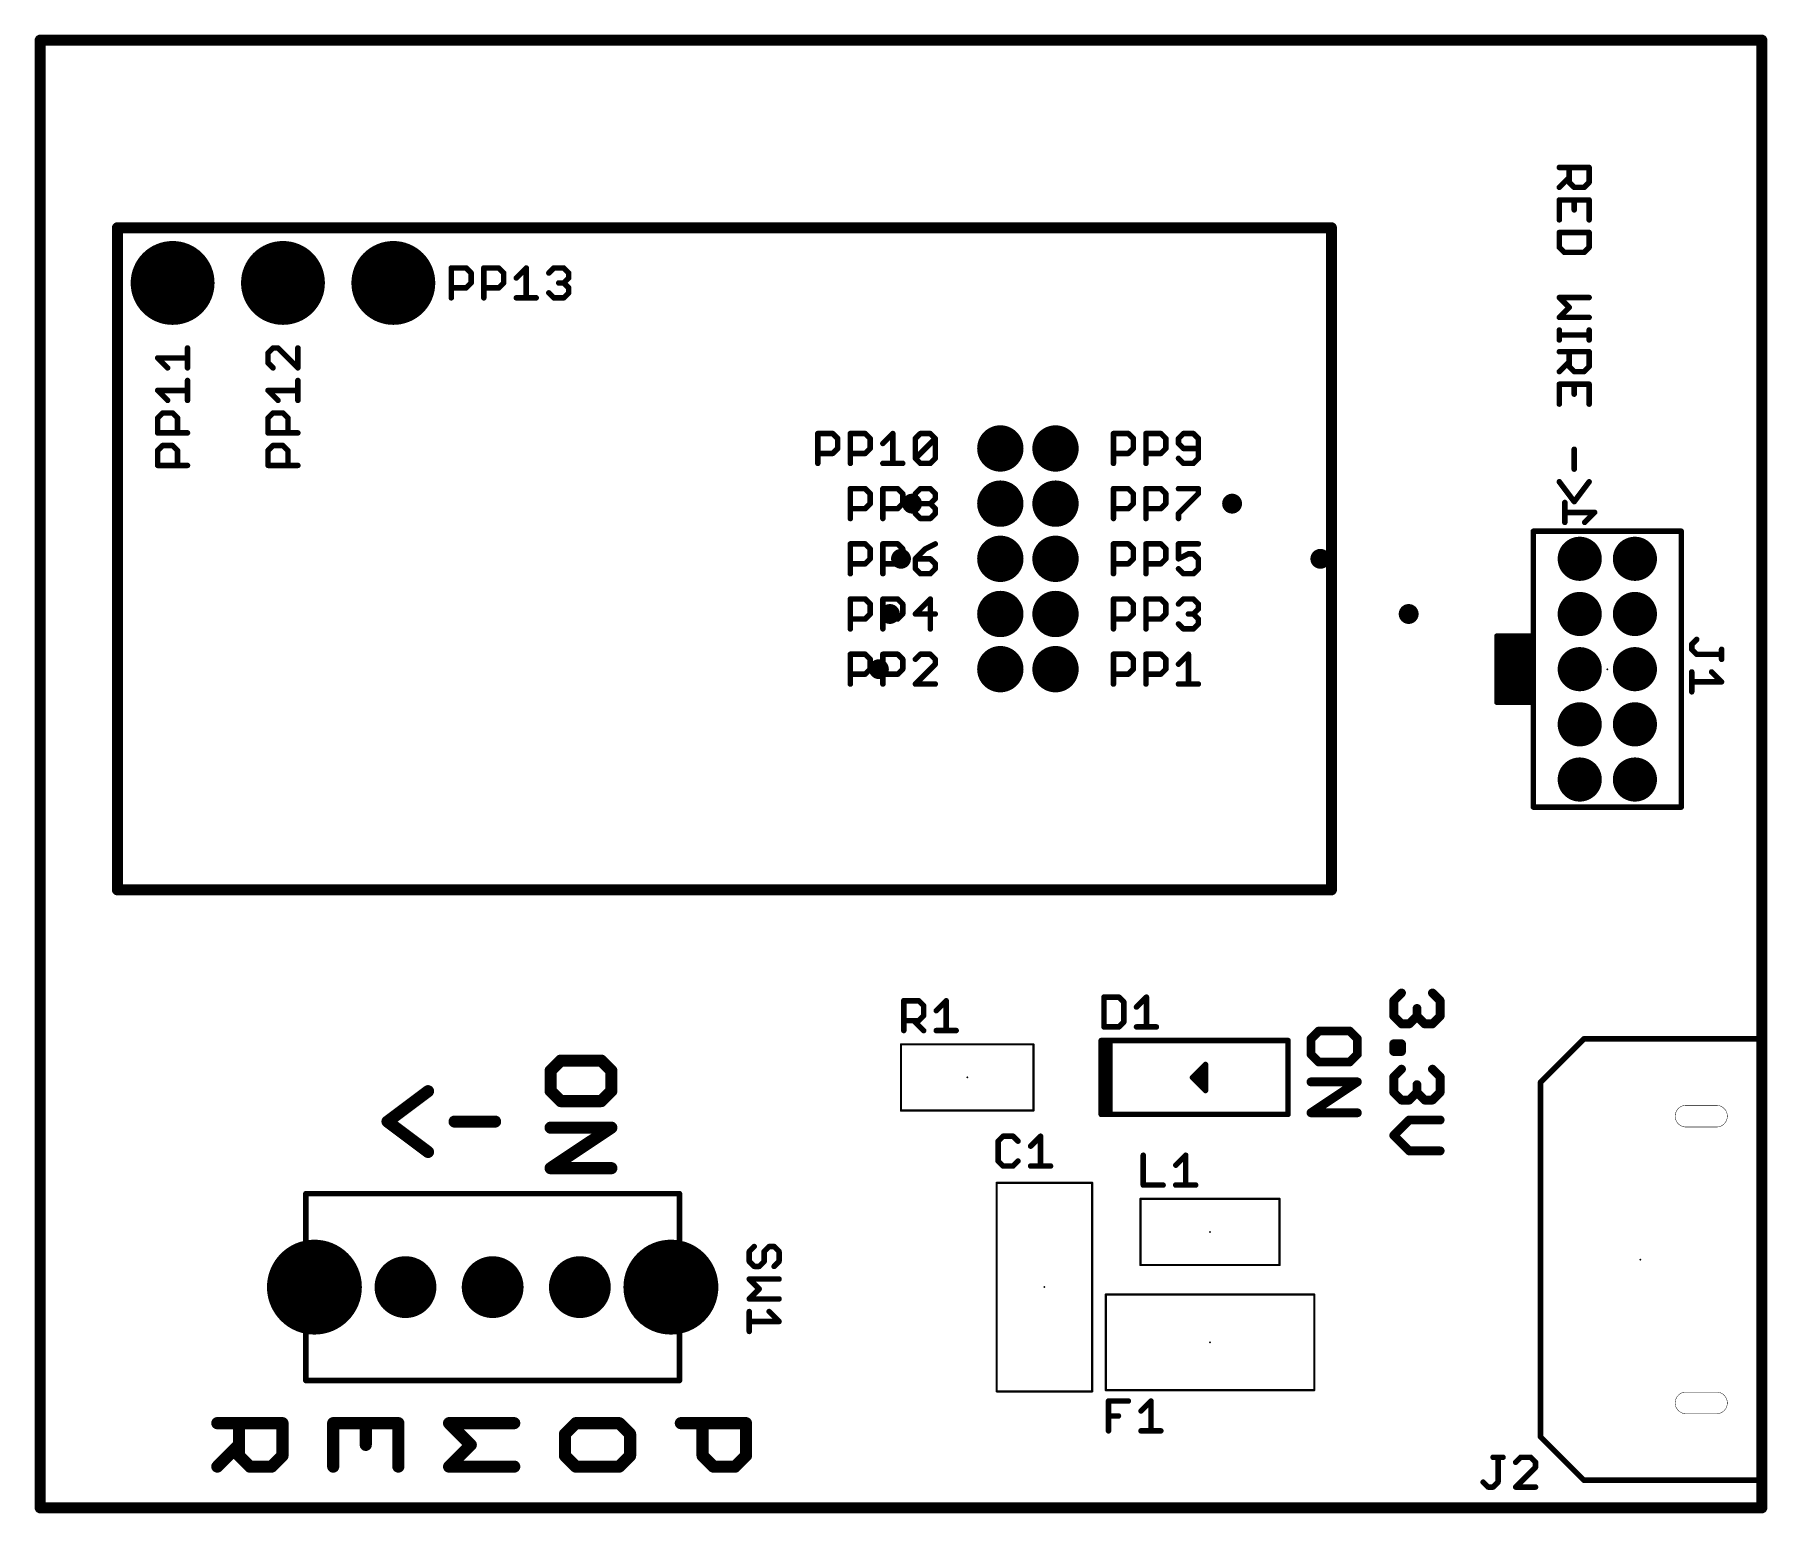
# Model space of a CAD drawing. Extents: x -0.1 to 39.8, y -0.1 to 33.9.
import ezdxf

# ---------------------------------------------------------------- set-up
doc = ezdxf.new("R2010")
doc.units = 0
for name, color, linetype in [('17', 82, 'CONTINUOUS'), ('18', 82, 'CONTINUOUS'), ('20', 7, 'CONTINUOUS'), ('21', 253, 'CONTINUOUS'), ('22', 253, 'CONTINUOUS'), ('23', 7, 'CONTINUOUS'), ('24', 7, 'CONTINUOUS'), ('25', 253, 'CONTINUOUS'), ('44', 253, 'CONTINUOUS')]:
    doc.layers.add(name, color=color, linetype=linetype)

# ---------------------------------------------------------------- blocks, each defined once
blk = doc.blocks.new('ROUNDP')
at = {"const_width": 0.5}
blk.add_lwpolyline([(0, -0.25, 1), (0, 0.25, 1), (0, -0.25)], format="xyb", dxfattribs=at)
blk = doc.blocks.new('ROUNDV')
at = {"const_width": 0.5}
blk.add_lwpolyline([(0, -0.25, 1), (0, 0.25, 1), (0, -0.25)], format="xyb", dxfattribs=at)

msp = doc.modelspace()

# ---------------------------------------------------------------- linework, layer by layer
at = {"layer": '20'}
for points, const_width in [([(0, 0), (0, 33.782)], 0.254), ([(0, 33.782), (39.624, 33.782)], 0.254), ([(39.624, 33.782), (39.624, 0)], 0.254), ([(11.9805, 10.2939), (11.7475, 10.0609)], 0.2794), ([(12.9127, 10.2939), (11.9805, 10.2939)], 0.2794), ([(13.1457, 10.0609), (12.9127, 10.2939)], 0.2794), ([(11.7475, 10.0609), (11.7475, 9.5948)], 0.2794), ([(13.1457, 9.5948), (13.1457, 10.0609)], 0.2794), ([(8.9262, 9.5897), (7.9941, 8.8906)], 0.2794), ([(11.7475, 9.5948), (11.9805, 9.3618)], 0.2794), ([(12.9127, 9.3618), (13.1457, 9.5948)], 0.2794), ([(11.9805, 9.3618), (12.9127, 9.3618)], 0.2794), ([(38.58, 9.265), (37.88, 9.265)], 0.01), ([(7.9941, 8.8906), (8.9262, 8.1915)], 0.2794), ([(9.5377, 8.8906), (10.4698, 8.8906)], 0.2794), ([(11.7475, 8.7503), (13.1457, 8.7503)], 0.2794), ([(13.1457, 8.7503), (11.7475, 7.8182)], 0.2794), ([(37.88, 8.765), (38.58, 8.765)], 0.01), ([(11.7475, 7.8182), (13.1457, 7.8182)], 0.2794), ([(38.58, 2.665), (37.88, 2.665)], 0.01), ([(37.88, 2.165), (38.58, 2.165)], 0.01), ([(39.624, 0), (0, 0)], 0.254)]:
    msp.add_lwpolyline(points, dxfattribs=dict(at, const_width=const_width))
for points, const_width in [([(0.0635, 33.782, 1), (-0.0635, 33.782)], 0.127), ([(0, 33.8455, 1), (0, 33.7185)], 0.127), ([(39.6875, 33.782, 1), (39.5605, 33.782)], 0.127), ([(39.624, 33.7185, 1), (39.624, 33.8455)], 0.127), ([(11.9805, 10.3638, 1), (11.9805, 10.2241)], 0.1397), ([(12.0299, 10.2445, 1), (11.9311, 10.3433)], 0.1397), ([(12.9621, 10.3433, 1), (12.8633, 10.2445)], 0.1397), ([(12.9127, 10.2241, 1), (12.9127, 10.3638)], 0.1397), ([(11.8174, 10.0609, 1), (11.6776, 10.0609)], 0.1397), ([(11.6981, 10.1103, 1), (11.7969, 10.0115)], 0.1397), ([(13.2155, 10.0609, 1), (13.0758, 10.0609)], 0.1397), ([(13.0963, 10.0115, 1), (13.1951, 10.1103)], 0.1397), ([(8.9681, 9.5338, 1), (8.8843, 9.6456)], 0.1397), ([(11.6776, 9.5948, 1), (11.8174, 9.5948)], 0.1397), ([(11.7969, 9.6442, 1), (11.6981, 9.5454)], 0.1397), ([(13.0758, 9.5948, 1), (13.2155, 9.5948)], 0.1397), ([(13.1951, 9.5454, 1), (13.0963, 9.6442)], 0.1397), ([(11.9805, 9.4316, 1), (11.9805, 9.2919)], 0.1397), ([(11.9311, 9.3124, 1), (12.0299, 9.4112)], 0.1397), ([(12.8633, 9.4112, 1), (12.9621, 9.3124)], 0.1397), ([(12.9127, 9.2919, 1), (12.9127, 9.4316)], 0.1397), ([(37.88, 9.265, 0.4142), (37.63, 9.015)], 0.01), ([(37.88, 9.2675, 1), (37.88, 9.2625)], 0.005), ([(37.88, 9.2625, 1), (37.88, 9.2675)], 0.005), ([(38.83, 9.015, 0.4142), (38.58, 9.265)], 0.01), ([(38.58, 9.2675, 1), (38.58, 9.2625)], 0.005), ([(38.58, 9.2625, 1), (38.58, 9.2675)], 0.005), ([(8.036, 8.9465, 1), (7.9522, 8.8347)], 0.1397), ([(7.9522, 8.9465, 1), (8.036, 8.8347)], 0.1397), ([(9.5377, 8.9604, 1), (9.5377, 8.8207)], 0.1397), ([(10.4698, 8.8207, 1), (10.4698, 8.9604)], 0.1397), ([(11.7475, 8.8202, 1), (11.7475, 8.6805)], 0.1397), ([(13.1844, 8.6922, 1), (13.1069, 8.8084)], 0.1397), ([(13.1457, 8.6805, 1), (13.1457, 8.8202)], 0.1397), ([(37.63, 9.015, 0.4142), (37.88, 8.765)], 0.01), ([(37.6325, 9.015, 1), (37.6275, 9.015)], 0.005), ([(37.6275, 9.015, 1), (37.6325, 9.015)], 0.005), ([(38.58, 8.765, 0.4142), (38.83, 9.015)], 0.01), ([(38.8325, 9.015, 1), (38.8275, 9.015)], 0.005), ([(38.8275, 9.015, 1), (38.8325, 9.015)], 0.005), ([(37.88, 8.7675, 1), (37.88, 8.7625)], 0.005), ([(37.88, 8.7625, 1), (37.88, 8.7675)], 0.005), ([(38.58, 8.7675, 1), (38.58, 8.7625)], 0.005), ([(38.58, 8.7625, 1), (38.58, 8.7675)], 0.005), ([(8.8843, 8.1356, 1), (8.9681, 8.2474)], 0.1397), ([(11.7475, 7.888, 1), (11.7475, 7.7483)], 0.1397), ([(11.7088, 7.8763, 1), (11.7862, 7.7601)], 0.1397), ([(13.1457, 7.7483, 1), (13.1457, 7.888)], 0.1397), ([(37.88, 2.665, 0.4142), (37.63, 2.415)], 0.01), ([(37.63, 2.415, 0.4142), (37.88, 2.165)], 0.01), ([(37.6325, 2.415, 1), (37.6275, 2.415)], 0.005), ([(37.6275, 2.415, 1), (37.6325, 2.415)], 0.005), ([(37.88, 2.6675, 1), (37.88, 2.6625)], 0.005), ([(37.88, 2.6625, 1), (37.88, 2.6675)], 0.005), ([(38.83, 2.415, 0.4142), (38.58, 2.665)], 0.01), ([(38.58, 2.6675, 1), (38.58, 2.6625)], 0.005), ([(38.58, 2.165, 0.4142), (38.83, 2.415)], 0.01), ([(38.58, 2.6625, 1), (38.58, 2.6675)], 0.005), ([(38.8325, 2.415, 1), (38.8275, 2.415)], 0.005), ([(38.8275, 2.415, 1), (38.8325, 2.415)], 0.005), ([(37.88, 2.1675, 1), (37.88, 2.1625)], 0.005), ([(37.88, 2.1625, 1), (37.88, 2.1675)], 0.005), ([(38.58, 2.1675, 1), (38.58, 2.1625)], 0.005), ([(38.58, 2.1625, 1), (38.58, 2.1675)], 0.005), ([(0, 0.0635, 1), (0, -0.0635)], 0.127), ([(-0.0635, 0, 1), (0.0635, 0)], 0.127), ([(39.5605, 0, 1), (39.6875, 0)], 0.127), ([(39.624, -0.0635, 1), (39.624, 0.0635)], 0.127)]:
    msp.add_lwpolyline(points, format="xyb", dxfattribs=dict(at, const_width=const_width))
at = {"layer": '21'}
for points, const_width in [([(34.9631, 30.8521), (35.6495, 30.8521)], 0.127), ([(35.1919, 30.5089), (35.1919, 30.8521)], 0.127), ([(35.6495, 30.8521), (35.6495, 30.5089)], 0.127), ([(35.1919, 30.6233), (34.9631, 30.3945)], 0.127), ([(35.3063, 30.3945), (35.1919, 30.5089)], 0.127), ([(35.5351, 30.3945), (35.3063, 30.3945)], 0.127), ([(35.6495, 30.5089), (35.5351, 30.3945)], 0.127), ([(35.6495, 30.1036), (34.9631, 30.1036)], 0.127), ([(34.9631, 30.1036), (34.9631, 29.646)], 0.127), ([(35.3063, 30.1036), (35.3063, 29.8748)], 0.127), ([(35.6495, 29.646), (35.6495, 30.1036)], 0.127), ([(1.778, 14.224), (1.778, 29.464)], 0.254), ([(1.778, 29.464), (29.718, 29.464)], 0.254), ([(29.718, 29.464), (29.718, 14.224)], 0.254), ([(35.6495, 29.3552), (34.9631, 29.3552)], 0.127), ([(34.9631, 29.3552), (34.9631, 29.012)], 0.127), ([(35.6495, 29.012), (35.6495, 29.3552)], 0.127), ([(34.9631, 29.012), (35.0775, 28.8976)], 0.127), ([(35.0775, 28.8976), (35.5351, 28.8976)], 0.127), ([(35.5351, 28.8976), (35.6495, 29.012)], 0.127), ([(35.6495, 27.8584), (34.9631, 27.8584)], 0.127), ([(34.9631, 27.8584), (35.1919, 27.6296)], 0.127), ([(35.1919, 27.6296), (34.9631, 27.4008)], 0.127), ([(34.9631, 27.4008), (35.6495, 27.4008)], 0.127), ([(34.9631, 27.11), (34.9631, 26.8812)], 0.127), ([(35.6495, 27.11), (35.6495, 26.8812)], 0.127), ([(34.9631, 26.9956), (35.6495, 26.9956)], 0.127), ([(34.9631, 26.611), (35.6495, 26.611)], 0.127), ([(35.1919, 26.3822), (34.9631, 26.1534)], 0.127), ([(35.1919, 26.2678), (35.1919, 26.611)], 0.127), ([(35.3063, 26.1534), (35.1919, 26.2678)], 0.127), ([(35.6495, 26.2678), (35.5351, 26.1534)], 0.127), ([(35.6495, 26.611), (35.6495, 26.2678)], 0.127), ([(35.6495, 25.8626), (34.9631, 25.8626)], 0.127), ([(34.9631, 25.8626), (34.9631, 25.405)], 0.127), ([(35.5351, 26.1534), (35.3063, 26.1534)], 0.127), ([(35.3063, 25.8626), (35.3063, 25.6338)], 0.127), ([(35.6495, 25.405), (35.6495, 25.8626)], 0.127), ([(17.8978, 24.0411), (17.8978, 24.7275)], 0.127), ([(17.8978, 24.7275), (18.241, 24.7275)], 0.127), ([(18.241, 24.7275), (18.3554, 24.6131)], 0.127), ([(18.6463, 24.0411), (18.6463, 24.7275)], 0.127), ([(18.6463, 24.7275), (18.9894, 24.7275)], 0.127), ([(18.9894, 24.7275), (19.1038, 24.6131)], 0.127), ([(19.3947, 24.4987), (19.6235, 24.7275)], 0.127), ([(19.6235, 24.7275), (19.6235, 24.0411)], 0.127), ([(20.1431, 24.6131), (20.2575, 24.7275)], 0.127), ([(20.2575, 24.7275), (20.4863, 24.7275)], 0.127), ([(20.4863, 24.7275), (20.6007, 24.6131)], 0.127), ([(24.7015, 24.0411), (24.7015, 24.7275)], 0.127), ([(24.7015, 24.7275), (25.0447, 24.7275)], 0.127), ([(25.0447, 24.7275), (25.1591, 24.6131)], 0.127), ([(25.4499, 24.0411), (25.4499, 24.7275)], 0.127), ([(25.4499, 24.7275), (25.7931, 24.7275)], 0.127), ([(25.7931, 24.7275), (25.9075, 24.6131)], 0.127), ([(26.3127, 24.7275), (26.1983, 24.6131)], 0.127), ([(26.5415, 24.7275), (26.3127, 24.7275)], 0.127), ([(26.6559, 24.6131), (26.5415, 24.7275)], 0.127), ([(18.241, 24.2699), (17.8978, 24.2699)], 0.127), ([(18.3554, 24.3843), (18.241, 24.2699)], 0.127), ([(18.3554, 24.6131), (18.3554, 24.3843)], 0.127), ([(18.9894, 24.2699), (18.6463, 24.2699)], 0.127), ([(19.1038, 24.3843), (18.9894, 24.2699)], 0.127), ([(19.1038, 24.6131), (19.1038, 24.3843)], 0.127), ([(20.1431, 24.1555), (20.1431, 24.6131)], 0.127), ([(20.1431, 24.1555), (20.6007, 24.6131)], 0.127), ([(20.6007, 24.6131), (20.6007, 24.1555)], 0.127), ([(25.0447, 24.2699), (24.7015, 24.2699)], 0.127), ([(25.1591, 24.3843), (25.0447, 24.2699)], 0.127), ([(25.1591, 24.6131), (25.1591, 24.3843)], 0.127), ([(25.7931, 24.2699), (25.4499, 24.2699)], 0.127), ([(25.9075, 24.3843), (25.7931, 24.2699)], 0.127), ([(25.9075, 24.6131), (25.9075, 24.3843)], 0.127), ([(26.1983, 24.6131), (26.1983, 24.4987)], 0.127), ([(26.1983, 24.4987), (26.3127, 24.3843)], 0.127), ([(26.3127, 24.3843), (26.6559, 24.3843)], 0.127), ([(26.6559, 24.1555), (26.6559, 24.6131)], 0.127), ([(35.3063, 24.3658), (35.3063, 23.9082)], 0.127), ([(19.3947, 24.0411), (19.8523, 24.0411)], 0.127), ([(20.2575, 24.0411), (20.1431, 24.1555)], 0.127), ([(20.4863, 24.0411), (20.2575, 24.0411)], 0.127), ([(20.6007, 24.1555), (20.4863, 24.0411)], 0.127), ([(26.1983, 24.1555), (26.3127, 24.0411)], 0.127), ([(26.3127, 24.0411), (26.5415, 24.0411)], 0.127), ([(26.5415, 24.0411), (26.6559, 24.1555)], 0.127), ([(35.3063, 23.1598), (34.9631, 23.6174)], 0.127), ([(35.6495, 23.6174), (35.3063, 23.1598)], 0.127), ([(18.6463, 22.7711), (18.6463, 23.4575)], 0.127), ([(18.6463, 23.4575), (18.9894, 23.4575)], 0.127), ([(18.9894, 23.4575), (19.1038, 23.3431)], 0.127), ([(19.1038, 23.1143), (18.9894, 22.9999)], 0.127), ([(19.1038, 23.3431), (19.1038, 23.1143)], 0.127), ([(19.3947, 22.7711), (19.3947, 23.4575)], 0.127), ([(19.3947, 23.4575), (19.7379, 23.4575)], 0.127), ([(19.7379, 23.4575), (19.8523, 23.3431)], 0.127), ([(19.8523, 23.1143), (19.7379, 22.9999)], 0.127), ([(19.8523, 23.3431), (19.8523, 23.1143)], 0.127), ([(20.1431, 23.3431), (20.2575, 23.4575)], 0.127), ([(20.1431, 23.2287), (20.1431, 23.3431)], 0.127), ([(20.2575, 23.1143), (20.1431, 23.2287)], 0.127), ([(20.1431, 22.9999), (20.2575, 23.1143)], 0.127), ([(20.2575, 23.4575), (20.4863, 23.4575)], 0.127), ([(20.2575, 23.1143), (20.4863, 23.1143)], 0.127), ([(20.4863, 23.4575), (20.6007, 23.3431)], 0.127), ([(20.6007, 23.2287), (20.4863, 23.1143)], 0.127), ([(20.4863, 23.1143), (20.6007, 22.9999)], 0.127), ([(20.6007, 23.3431), (20.6007, 23.2287)], 0.127), ([(24.7015, 22.7711), (24.7015, 23.4575)], 0.127), ([(24.7015, 23.4575), (25.0447, 23.4575)], 0.127), ([(25.0447, 23.4575), (25.1591, 23.3431)], 0.127), ([(25.1591, 23.1143), (25.0447, 22.9999)], 0.127), ([(25.1591, 23.3431), (25.1591, 23.1143)], 0.127), ([(25.4499, 22.7711), (25.4499, 23.4575)], 0.127), ([(25.4499, 23.4575), (25.7931, 23.4575)], 0.127), ([(25.7931, 23.4575), (25.9075, 23.3431)], 0.127), ([(25.9075, 23.1143), (25.7931, 22.9999)], 0.127), ([(25.9075, 23.3431), (25.9075, 23.1143)], 0.127), ([(26.1983, 23.4575), (26.6559, 23.4575)], 0.127), ([(26.6559, 23.3431), (26.1983, 22.8855)], 0.127), ([(26.6559, 23.4575), (26.6559, 23.3431)], 0.127), ([(18.9894, 22.9999), (18.6463, 22.9999)], 0.127), ([(19.7379, 22.9999), (19.3947, 22.9999)], 0.127), ([(20.1431, 22.8855), (20.1431, 22.9999)], 0.127), ([(20.2575, 22.7711), (20.1431, 22.8855)], 0.127), ([(20.4863, 22.7711), (20.2575, 22.7711)], 0.127), ([(20.6007, 22.8855), (20.4863, 22.7711)], 0.127), ([(20.6007, 22.9999), (20.6007, 22.8855)], 0.127), ([(25.0447, 22.9999), (24.7015, 22.9999)], 0.127), ([(25.7931, 22.9999), (25.4499, 22.9999)], 0.127), ([(26.1983, 22.8855), (26.1983, 22.7711)], 0.127), ([(34.3662, 22.479), (34.3662, 16.129)], 0.127), ([(37.7698, 22.479), (34.3662, 22.479)], 0.127), ([(37.7698, 16.129), (37.7698, 22.479)], 0.127), ([(18.6463, 21.5011), (18.6463, 22.1875)], 0.127), ([(18.6463, 22.1875), (18.9894, 22.1875)], 0.127), ([(18.9894, 22.1875), (19.1038, 22.0731)], 0.127), ([(19.1038, 22.0731), (19.1038, 21.8443)], 0.127), ([(19.3947, 21.5011), (19.3947, 22.1875)], 0.127), ([(19.3947, 22.1875), (19.7379, 22.1875)], 0.127), ([(19.7379, 22.1875), (19.8523, 22.0731)], 0.127), ([(19.8523, 22.0731), (19.8523, 21.8443)], 0.127), ([(20.3719, 22.0731), (20.1431, 21.8443)], 0.127), ([(20.6007, 22.1875), (20.3719, 22.0731)], 0.127), ([(24.7015, 21.5011), (24.7015, 22.1875)], 0.127), ([(24.7015, 22.1875), (25.0447, 22.1875)], 0.127), ([(25.0447, 22.1875), (25.1591, 22.0731)], 0.127), ([(25.1591, 22.0731), (25.1591, 21.8443)], 0.127), ([(25.4499, 21.5011), (25.4499, 22.1875)], 0.127), ([(25.4499, 22.1875), (25.7931, 22.1875)], 0.127), ([(25.7931, 22.1875), (25.9075, 22.0731)], 0.127), ([(25.9075, 22.0731), (25.9075, 21.8443)], 0.127), ([(26.6559, 22.1875), (26.1983, 22.1875)], 0.127), ([(26.1983, 22.1875), (26.1983, 21.8443)], 0.127), ([(26.1983, 21.8443), (26.4271, 21.9587)], 0.127), ([(26.4271, 21.9587), (26.5415, 21.9587)], 0.127), ([(26.5415, 21.9587), (26.6559, 21.8443)], 0.127), ([(18.9894, 21.7299), (18.6463, 21.7299)], 0.127), ([(19.1038, 21.8443), (18.9894, 21.7299)], 0.127), ([(19.7379, 21.7299), (19.3947, 21.7299)], 0.127), ([(19.8523, 21.8443), (19.7379, 21.7299)], 0.127), ([(20.1431, 21.8443), (20.1431, 21.6155)], 0.127), ([(20.4863, 21.8443), (20.1431, 21.8443)], 0.127), ([(20.1431, 21.6155), (20.2575, 21.5011)], 0.127), ([(20.2575, 21.5011), (20.4863, 21.5011)], 0.127), ([(20.6007, 21.7299), (20.4863, 21.8443)], 0.127), ([(20.4863, 21.5011), (20.6007, 21.6155)], 0.127), ([(20.6007, 21.6155), (20.6007, 21.7299)], 0.127), ([(25.0447, 21.7299), (24.7015, 21.7299)], 0.127), ([(25.1591, 21.8443), (25.0447, 21.7299)], 0.127), ([(25.7931, 21.7299), (25.4499, 21.7299)], 0.127), ([(25.9075, 21.8443), (25.7931, 21.7299)], 0.127), ([(26.3127, 21.5011), (26.1983, 21.6155)], 0.127), ([(26.5415, 21.5011), (26.3127, 21.5011)], 0.127), ([(26.6559, 21.6155), (26.5415, 21.5011)], 0.127), ([(26.6559, 21.8443), (26.6559, 21.6155)], 0.127), ([(18.6463, 20.2311), (18.6463, 20.9175)], 0.127), ([(18.6463, 20.9175), (18.9894, 20.9175)], 0.127), ([(18.9894, 20.9175), (19.1038, 20.8031)], 0.127), ([(19.1038, 20.8031), (19.1038, 20.5743)], 0.127), ([(19.3947, 20.2311), (19.3947, 20.9175)], 0.127), ([(19.3947, 20.9175), (19.7379, 20.9175)], 0.127), ([(19.7379, 20.9175), (19.8523, 20.8031)], 0.127), ([(19.8523, 20.8031), (19.8523, 20.5743)], 0.127), ([(20.4863, 20.9175), (20.1431, 20.5743)], 0.127), ([(20.4863, 20.2311), (20.4863, 20.9175)], 0.127), ([(24.7015, 20.2311), (24.7015, 20.9175)], 0.127), ([(24.7015, 20.9175), (25.0447, 20.9175)], 0.127), ([(25.0447, 20.9175), (25.1591, 20.8031)], 0.127), ([(25.1591, 20.8031), (25.1591, 20.5743)], 0.127), ([(25.4499, 20.2311), (25.4499, 20.9175)], 0.127), ([(25.4499, 20.9175), (25.7931, 20.9175)], 0.127), ([(25.7931, 20.9175), (25.9075, 20.8031)], 0.127), ([(25.9075, 20.8031), (25.9075, 20.5743)], 0.127), ([(26.1983, 20.8031), (26.3127, 20.9175)], 0.127), ([(26.3127, 20.9175), (26.5415, 20.9175)], 0.127), ([(26.5415, 20.9175), (26.6559, 20.8031)], 0.127), ([(26.6559, 20.6887), (26.5415, 20.5743)], 0.127), ([(26.6559, 20.8031), (26.6559, 20.6887)], 0.127), ([(18.9894, 20.4599), (18.6463, 20.4599)], 0.127), ([(19.1038, 20.5743), (18.9894, 20.4599)], 0.127), ([(19.7379, 20.4599), (19.3947, 20.4599)], 0.127), ([(19.8523, 20.5743), (19.7379, 20.4599)], 0.127), ([(20.1431, 20.5743), (20.6007, 20.5743)], 0.127), ([(25.0447, 20.4599), (24.7015, 20.4599)], 0.127), ([(25.1591, 20.5743), (25.0447, 20.4599)], 0.127), ([(25.7931, 20.4599), (25.4499, 20.4599)], 0.127), ([(25.9075, 20.5743), (25.7931, 20.4599)], 0.127), ([(26.3127, 20.2311), (26.1983, 20.3455)], 0.127), ([(26.5415, 20.5743), (26.4271, 20.5743)], 0.127), ([(26.5415, 20.5743), (26.6559, 20.4599)], 0.127), ([(26.6559, 20.3455), (26.5415, 20.2311)], 0.127), ([(26.6559, 20.4599), (26.6559, 20.3455)], 0.127), ([(26.5415, 20.2311), (26.3127, 20.2311)], 0.127), ([(34.29, 20.066), (33.528, 20.066)], 0.127), ([(33.528, 20.066), (33.528, 18.542)], 0.127), ([(33.528, 19.939), (34.29, 19.939)], 0.127), ([(34.29, 18.542), (34.29, 20.066)], 0.127), ([(38.1255, 19.9889), (38.0111, 19.8745)], 0.127), ([(18.6463, 18.9611), (18.6463, 19.6475)], 0.127), ([(18.6463, 19.6475), (18.9894, 19.6475)], 0.127), ([(18.9894, 19.6475), (19.1038, 19.5331)], 0.127), ([(19.1038, 19.5331), (19.1038, 19.3043)], 0.127), ([(19.3947, 18.9611), (19.3947, 19.6475)], 0.127), ([(19.3947, 19.6475), (19.7379, 19.6475)], 0.127), ([(19.7379, 19.6475), (19.8523, 19.5331)], 0.127), ([(19.8523, 19.5331), (19.8523, 19.3043)], 0.127), ([(20.2575, 19.6475), (20.1431, 19.5331)], 0.127), ([(20.4863, 19.6475), (20.2575, 19.6475)], 0.127), ([(20.6007, 19.5331), (20.4863, 19.6475)], 0.127), ([(20.6007, 19.4187), (20.6007, 19.5331)], 0.127), ([(24.7015, 18.9611), (24.7015, 19.6475)], 0.127), ([(24.7015, 19.6475), (25.0447, 19.6475)], 0.127), ([(25.0447, 19.6475), (25.1591, 19.5331)], 0.127), ([(25.1591, 19.5331), (25.1591, 19.3043)], 0.127), ([(25.4499, 18.9611), (25.4499, 19.6475)], 0.127), ([(25.4499, 19.6475), (25.7931, 19.6475)], 0.127), ([(25.7931, 19.6475), (25.9075, 19.5331)], 0.127), ([(25.9075, 19.5331), (25.9075, 19.3043)], 0.127), ([(26.1983, 19.4187), (26.4271, 19.6475)], 0.127), ([(26.4271, 19.6475), (26.4271, 18.9611)], 0.127), ([(33.528, 19.812), (34.29, 19.812)], 0.127), ([(33.528, 19.685), (34.29, 19.685)], 0.127), ([(33.528, 19.558), (34.29, 19.558)], 0.127), ([(38.0111, 19.8745), (38.0111, 19.7601)], 0.127), ([(38.0111, 19.7601), (38.1255, 19.6457)], 0.127), ([(38.1255, 19.6457), (38.6975, 19.6457)], 0.127), ([(38.6975, 19.7601), (38.6975, 19.5313)], 0.127), ([(18.9894, 19.1899), (18.6463, 19.1899)], 0.127), ([(19.1038, 19.3043), (18.9894, 19.1899)], 0.127), ([(19.7379, 19.1899), (19.3947, 19.1899)], 0.127), ([(19.8523, 19.3043), (19.7379, 19.1899)], 0.127), ([(20.1431, 18.9611), (20.6007, 19.4187)], 0.127), ([(25.0447, 19.1899), (24.7015, 19.1899)], 0.127), ([(25.1591, 19.3043), (25.0447, 19.1899)], 0.127), ([(25.7931, 19.1899), (25.4499, 19.1899)], 0.127), ([(25.9075, 19.3043), (25.7931, 19.1899)], 0.127), ([(33.528, 19.431), (34.29, 19.431)], 0.127), ([(33.528, 19.304), (34.29, 19.304)], 0.127), ([(33.528, 19.177), (34.29, 19.177)], 0.127), ([(38.0111, 19.2405), (38.0111, 18.7829)], 0.127), ([(38.4687, 19.2405), (38.6975, 19.0117)], 0.127), ([(20.6007, 18.9611), (20.1431, 18.9611)], 0.127), ([(26.1983, 18.9611), (26.6559, 18.9611)], 0.127), ([(33.528, 19.05), (34.29, 19.05)], 0.127), ([(33.528, 18.923), (34.29, 18.923)], 0.127), ([(33.528, 18.796), (34.29, 18.796)], 0.127), ([(38.6975, 19.0117), (38.0111, 19.0117)], 0.127), ([(33.528, 18.669), (34.29, 18.669)], 0.127), ([(33.528, 18.542), (34.29, 18.542)], 0.127), ([(33.528, 18.542), (34.29, 18.542)], 0.127), ([(34.3662, 16.129), (37.7698, 16.129)], 0.127), ([(29.718, 14.224), (1.778, 14.224)], 0.254), ([(31.1531, 11.6729), (31.3311, 11.8508)], 0.2032), ([(31.1531, 11.317), (31.1531, 11.6729)], 0.2032), ([(31.687, 11.317), (31.687, 11.4949)], 0.2032), ([(32.0429, 11.8508), (32.2208, 11.6729)], 0.2032), ([(32.2208, 11.6729), (32.2208, 11.317)], 0.2032), ([(31.3311, 11.139), (31.1531, 11.317)], 0.2032), ([(31.509, 11.139), (31.3311, 11.139)], 0.2032), ([(31.687, 11.317), (31.509, 11.139)], 0.2032), ([(31.8649, 11.139), (31.687, 11.317)], 0.2032), ([(32.0429, 11.139), (31.8649, 11.139)], 0.2032), ([(32.2208, 11.317), (32.0429, 11.139)], 0.2032), ([(24.62, 10.756), (24.42, 10.756)], 0.127), ([(24.42, 10.756), (24.42, 9.056)], 0.127), ([(24.62, 9.056), (24.62, 10.756)], 0.127), ([(24.62, 10.756), (24.62, 9.056)], 0.127), ([(28.72, 10.756), (24.62, 10.756)], 0.127), ([(28.72, 9.056), (28.72, 10.756)], 0.127), ([(29.4261, 10.9738), (29.2481, 10.7958)], 0.2032), ([(29.2481, 10.7958), (29.2481, 10.4399)], 0.2032), ([(30.1379, 10.9738), (29.4261, 10.9738)], 0.2032), ([(30.3158, 10.7958), (30.1379, 10.9738)], 0.2032), ([(30.3158, 10.4399), (30.3158, 10.7958)], 0.2032), ([(31.1531, 10.6814), (31.3311, 10.6814)], 0.2032), ([(31.1531, 10.5035), (31.1531, 10.6814)], 0.2032), ([(31.3311, 10.6814), (31.3311, 10.5035)], 0.2032), ([(34.53, 9.795), (35.53, 10.795)], 0.127), ([(35.53, 10.795), (39.685, 10.795)], 0.127), ([(39.685, 0.635), (39.685, 10.795)], 0.127), ([(19.812, 9.144), (19.812, 10.668)], 0.0508), ([(19.812, 10.668), (22.86, 10.668)], 0.0508), ([(22.86, 10.668), (22.86, 9.144)], 0.0508), ([(24.42, 10.668), (24.62, 10.668)], 0.127), ([(24.42, 10.541), (24.62, 10.541)], 0.127), ([(24.42, 10.414), (24.62, 10.414)], 0.127), ([(29.2481, 10.4399), (29.4261, 10.262)], 0.2032), ([(30.1379, 10.262), (30.3158, 10.4399)], 0.2032), ([(31.3311, 10.5035), (31.1531, 10.5035)], 0.2032), ([(24.42, 10.287), (24.62, 10.287)], 0.127), ([(24.42, 10.16), (24.62, 10.16)], 0.127), ([(24.42, 10.033), (24.62, 10.033)], 0.127), ([(26.52, 9.906), (26.82, 10.206)], 0.127), ([(26.647, 10.033), (26.82, 10.033)], 0.127), ([(26.774, 10.16), (26.82, 10.16)], 0.127), ([(26.82, 10.206), (26.82, 9.606)], 0.127), ([(29.4261, 10.262), (30.1379, 10.262)], 0.2032), ([(31.1531, 9.9188), (31.3311, 10.0968)], 0.2032), ([(31.1531, 9.5629), (31.1531, 9.9188)], 0.2032), ([(32.0429, 10.0968), (32.2208, 9.9188)], 0.2032), ([(32.2208, 9.9188), (32.2208, 9.5629)], 0.2032), ([(24.42, 9.906), (24.62, 9.906)], 0.127), ([(24.42, 9.779), (24.62, 9.779)], 0.127), ([(24.42, 9.652), (24.62, 9.652)], 0.127), ([(24.42, 9.525), (24.62, 9.525)], 0.127), ([(26.82, 9.606), (26.52, 9.906)], 0.127), ([(26.52, 9.906), (26.82, 9.906)], 0.127), ([(26.647, 9.779), (26.82, 9.779)], 0.127), ([(26.774, 9.652), (26.82, 9.652)], 0.127), ([(29.2481, 9.8044), (30.3158, 9.8044)], 0.2032), ([(30.3158, 9.8044), (29.2481, 9.0926)], 0.2032), ([(31.3311, 9.3849), (31.1531, 9.5629)], 0.2032), ([(31.687, 9.5629), (31.509, 9.3849)], 0.2032), ([(31.687, 9.5629), (31.687, 9.7409)], 0.2032), ([(31.8649, 9.3849), (31.687, 9.5629)], 0.2032), ([(32.2208, 9.5629), (32.0429, 9.3849)], 0.2032), ([(34.53, 1.635), (34.53, 9.795)], 0.127), ([(24.42, 9.398), (24.62, 9.398)], 0.127), ([(24.42, 9.271), (24.62, 9.271)], 0.127), ([(24.42, 9.144), (24.62, 9.144)], 0.127), ([(29.2481, 9.0926), (30.3158, 9.0926)], 0.2032), ([(31.509, 9.3849), (31.3311, 9.3849)], 0.2032), ([(32.0429, 9.3849), (31.8649, 9.3849)], 0.2032), ([(22.86, 9.144), (19.812, 9.144)], 0.0508), ([(24.42, 9.056), (24.62, 9.056)], 0.127), ([(24.62, 9.056), (28.72, 9.056)], 0.127), ([(31.509, 8.9274), (31.1531, 8.5715)], 0.2032), ([(32.2208, 8.9274), (31.509, 8.9274)], 0.2032), ([(31.1531, 8.5715), (31.509, 8.2156)], 0.2032), ([(31.509, 8.2156), (32.2208, 8.2156)], 0.2032), ([(14.714, 7.23), (6.114, 7.23)], 0.127), ([(6.114, 7.23), (6.114, 2.93)], 0.127), ([(14.714, 2.93), (14.714, 7.23)], 0.127), ([(22.014, 2.68), (22.014, 7.48)], 0.0508), ([(22.014, 7.48), (24.214, 7.48)], 0.0508), ([(24.214, 7.48), (24.214, 2.68)], 0.0508), ([(25.3238, 5.588), (25.3238, 7.112)], 0.0508), ([(25.3238, 7.112), (28.5242, 7.112)], 0.0508), ([(28.5242, 7.112), (28.5242, 5.588)], 0.0508), ([(28.5242, 5.588), (25.3238, 5.588)], 0.0508), ([(24.524, 4.91), (29.324, 4.91)], 0.0508), ([(24.524, 2.71), (24.524, 4.91)], 0.0508), ([(29.324, 4.91), (29.324, 2.71)], 0.0508), ([(6.114, 2.93), (14.714, 2.93)], 0.127), ([(24.214, 2.68), (22.014, 2.68)], 0.0508), ([(29.324, 2.71), (24.524, 2.71)], 0.0508), ([(4.0767, 1.9489), (5.5766, 1.9489)], 0.2794), ([(4.5767, 1.1989), (4.5767, 1.9489)], 0.2794), ([(5.5766, 1.9489), (5.5766, 1.1989)], 0.2794), ([(8.2436, 1.9489), (6.7437, 1.9489)], 0.2794), ([(6.7437, 1.9489), (6.7437, 0.949)], 0.2794), ([(7.4936, 1.9489), (7.4936, 1.4489)], 0.2794), ([(8.2436, 0.949), (8.2436, 1.9489)], 0.2794), ([(10.9106, 1.9489), (9.4107, 1.9489)], 0.2794), ([(9.4107, 1.9489), (9.9107, 1.4489)], 0.2794), ([(12.3277, 1.9489), (12.0777, 1.6989)], 0.2794), ([(13.3276, 1.9489), (12.3277, 1.9489)], 0.2794), ([(13.5776, 1.6989), (13.3276, 1.9489)], 0.2794), ([(14.7447, 1.9489), (16.2446, 1.9489)], 0.2794), ([(15.2447, 1.1989), (15.2447, 1.9489)], 0.2794), ([(16.2446, 1.9489), (16.2446, 1.1989)], 0.2794), ([(12.0777, 1.6989), (12.0777, 1.1989)], 0.2794), ([(13.5776, 1.1989), (13.5776, 1.6989)], 0.2794), ([(35.53, 0.635), (34.53, 1.635)], 0.127), ([(4.5767, 1.4489), (4.0767, 0.949)], 0.2794), ([(4.8266, 0.949), (4.5767, 1.1989)], 0.2794), ([(5.5766, 1.1989), (5.3266, 0.949)], 0.2794), ([(9.9107, 1.4489), (9.4107, 0.949)], 0.2794), ([(12.0777, 1.1989), (12.3277, 0.949)], 0.2794), ([(13.3276, 0.949), (13.5776, 1.1989)], 0.2794), ([(15.4946, 0.949), (15.2447, 1.1989)], 0.2794), ([(16.2446, 1.1989), (15.9946, 0.949)], 0.2794), ([(5.3266, 0.949), (4.8266, 0.949)], 0.2794), ([(9.4107, 0.949), (10.9106, 0.949)], 0.2794), ([(12.3277, 0.949), (13.3276, 0.949)], 0.2794), ([(15.9946, 0.949), (15.4946, 0.949)], 0.2794), ([(39.685, 0.635), (35.53, 0.635)], 0.127)]:
    msp.add_lwpolyline(points, dxfattribs=dict(at, const_width=const_width))
for points, const_width in [([(34.9631, 30.8838, 1), (34.9631, 30.8203)], 0.0635), ([(35.2236, 30.8521, 1), (35.1601, 30.8521)], 0.0635), ([(35.6812, 30.8521, 1), (35.6177, 30.8521)], 0.0635), ([(35.6495, 30.8203, 1), (35.6495, 30.8838)], 0.0635), ([(34.9406, 30.4169, 1), (34.9856, 30.372)], 0.0635), ([(35.1601, 30.5089, 1), (35.2236, 30.5089)], 0.0635), ([(35.2143, 30.5313, 1), (35.1694, 30.4864)], 0.0635), ([(35.2143, 30.6008, 1), (35.1694, 30.6457)], 0.0635), ([(35.3063, 30.4262, 1), (35.3063, 30.3627)], 0.0635), ([(35.2838, 30.372, 1), (35.3287, 30.4169)], 0.0635), ([(35.5126, 30.4169, 1), (35.5575, 30.372)], 0.0635), ([(35.5351, 30.3627, 1), (35.5351, 30.4262)], 0.0635), ([(35.6177, 30.5089, 1), (35.6812, 30.5089)], 0.0635), ([(35.6719, 30.4864, 1), (35.627, 30.5313)], 0.0635), ([(34.9631, 30.1354, 1), (34.9631, 30.0719)], 0.0635), ([(34.9949, 30.1036, 1), (34.9314, 30.1036)], 0.0635), ([(35.338, 30.1036, 1), (35.2745, 30.1036)], 0.0635), ([(35.6812, 30.1036, 1), (35.6177, 30.1036)], 0.0635), ([(35.6495, 30.0719, 1), (35.6495, 30.1354)], 0.0635), ([(1.8415, 29.464, 1), (1.7145, 29.464)], 0.127), ([(1.778, 29.5275, 1), (1.778, 29.4005)], 0.127), ([(29.7815, 29.464, 1), (29.6545, 29.464)], 0.127), ([(29.718, 29.4005, 1), (29.718, 29.5275)], 0.127), ([(34.9314, 29.646, 1), (34.9949, 29.646)], 0.0635), ([(35.2745, 29.8748, 1), (35.338, 29.8748)], 0.0635), ([(35.6177, 29.646, 1), (35.6812, 29.646)], 0.0635), ([(34.9631, 29.387, 1), (34.9631, 29.3235)], 0.0635), ([(34.9949, 29.3552, 1), (34.9314, 29.3552)], 0.0635), ([(35.6812, 29.3552, 1), (35.6177, 29.3552)], 0.0635), ([(35.6495, 29.3235, 1), (35.6495, 29.387)], 0.0635), ([(34.9856, 29.0345, 1), (34.9406, 28.9896)], 0.0635), ([(34.9314, 29.012, 1), (34.9949, 29.012)], 0.0635), ([(35.0775, 28.9294, 1), (35.0775, 28.8659)], 0.0635), ([(35.055, 28.8752, 1), (35.0999, 28.9201)], 0.0635), ([(35.5126, 28.9201, 1), (35.5575, 28.8752)], 0.0635), ([(35.5351, 28.8659, 1), (35.5351, 28.9294)], 0.0635), ([(35.6177, 29.012, 1), (35.6812, 29.012)], 0.0635), ([(35.6719, 28.9896, 1), (35.627, 29.0345)], 0.0635), ([(34.9631, 27.8901, 1), (34.9631, 27.8266)], 0.0635), ([(34.9856, 27.8808, 1), (34.9406, 27.8359)], 0.0635), ([(35.6495, 27.8266, 1), (35.6495, 27.8901)], 0.0635), ([(35.2143, 27.6071, 1), (35.1694, 27.652)], 0.0635), ([(35.1694, 27.6071, 1), (35.2143, 27.652)], 0.0635), ([(34.9631, 27.4325, 1), (34.9631, 27.369)], 0.0635), ([(34.9406, 27.4232, 1), (34.9856, 27.3783)], 0.0635), ([(34.9949, 27.11, 1), (34.9314, 27.11)], 0.0635), ([(35.6812, 27.11, 1), (35.6177, 27.11)], 0.0635), ([(35.6495, 27.369, 1), (35.6495, 27.4325)], 0.0635), ([(34.9631, 27.0273, 1), (34.9631, 26.9638)], 0.0635), ([(34.9314, 26.8812, 1), (34.9949, 26.8812)], 0.0635), ([(35.6177, 26.8812, 1), (35.6812, 26.8812)], 0.0635), ([(35.6495, 26.9638, 1), (35.6495, 27.0273)], 0.0635), ([(34.9631, 26.6428, 1), (34.9631, 26.5793)], 0.0635), ([(35.2236, 26.611, 1), (35.1601, 26.611)], 0.0635), ([(35.2143, 26.2903, 1), (35.1694, 26.2454)], 0.0635), ([(35.2143, 26.3598, 1), (35.1694, 26.4047)], 0.0635), ([(35.6812, 26.611, 1), (35.6177, 26.611)], 0.0635), ([(35.6719, 26.2454, 1), (35.627, 26.2903)], 0.0635), ([(35.6495, 26.5793, 1), (35.6495, 26.6428)], 0.0635), ([(34.9406, 26.1759, 1), (34.9856, 26.131)], 0.0635), ([(34.9631, 25.8944, 1), (34.9631, 25.8309)], 0.0635), ([(34.9949, 25.8626, 1), (34.9314, 25.8626)], 0.0635), ([(35.1601, 26.2678, 1), (35.2236, 26.2678)], 0.0635), ([(35.3063, 26.1852, 1), (35.3063, 26.1217)], 0.0635), ([(35.338, 25.8626, 1), (35.2745, 25.8626)], 0.0635), ([(35.2838, 26.131, 1), (35.3287, 26.1759)], 0.0635), ([(35.5126, 26.1759, 1), (35.5575, 26.131)], 0.0635), ([(35.5351, 26.1217, 1), (35.5351, 26.1852)], 0.0635), ([(35.6177, 26.2678, 1), (35.6812, 26.2678)], 0.0635), ([(35.6812, 25.8626, 1), (35.6177, 25.8626)], 0.0635), ([(35.6495, 25.8309, 1), (35.6495, 25.8944)], 0.0635), ([(35.2745, 25.6338, 1), (35.338, 25.6338)], 0.0635), ([(34.9314, 25.405, 1), (34.9949, 25.405)], 0.0635), ([(35.6177, 25.405, 1), (35.6812, 25.405)], 0.0635), ([(17.9296, 24.7275, 1), (17.8661, 24.7275)], 0.0635), ([(17.8978, 24.7592, 1), (17.8978, 24.6957)], 0.0635), ([(18.2635, 24.7499, 1), (18.2186, 24.705)], 0.0635), ([(18.241, 24.6957, 1), (18.241, 24.7592)], 0.0635), ([(18.678, 24.7275, 1), (18.6145, 24.7275)], 0.0635), ([(18.6463, 24.7592, 1), (18.6463, 24.6957)], 0.0635), ([(19.0119, 24.7499, 1), (18.967, 24.705)], 0.0635), ([(18.9894, 24.6957, 1), (18.9894, 24.7592)], 0.0635), ([(19.6552, 24.7275, 1), (19.5917, 24.7275)], 0.0635), ([(19.6459, 24.705, 1), (19.601, 24.7499)], 0.0635), ([(20.2575, 24.7592, 1), (20.2575, 24.6957)], 0.0635), ([(20.2799, 24.705, 1), (20.235, 24.7499)], 0.0635), ([(20.5087, 24.7499, 1), (20.4638, 24.705)], 0.0635), ([(20.4863, 24.6957, 1), (20.4863, 24.7592)], 0.0635), ([(24.7333, 24.7275, 1), (24.6698, 24.7275)], 0.0635), ([(24.7015, 24.7592, 1), (24.7015, 24.6957)], 0.0635), ([(25.0671, 24.7499, 1), (25.0222, 24.705)], 0.0635), ([(25.0447, 24.6957, 1), (25.0447, 24.7592)], 0.0635), ([(25.4817, 24.7275, 1), (25.4182, 24.7275)], 0.0635), ([(25.4499, 24.7592, 1), (25.4499, 24.6957)], 0.0635), ([(25.8156, 24.7499, 1), (25.7707, 24.705)], 0.0635), ([(25.7931, 24.6957, 1), (25.7931, 24.7592)], 0.0635), ([(26.3127, 24.7592, 1), (26.3127, 24.6957)], 0.0635), ([(26.3352, 24.705, 1), (26.2903, 24.7499)], 0.0635), ([(26.564, 24.7499, 1), (26.5191, 24.705)], 0.0635), ([(26.5415, 24.6957, 1), (26.5415, 24.7592)], 0.0635), ([(17.8978, 24.3016, 1), (17.8978, 24.2381)], 0.0635), ([(18.241, 24.2381, 1), (18.241, 24.3016)], 0.0635), ([(18.3872, 24.6131, 1), (18.3237, 24.6131)], 0.0635), ([(18.3237, 24.3843, 1), (18.3872, 24.3843)], 0.0635), ([(18.333, 24.5906, 1), (18.3779, 24.6355)], 0.0635), ([(18.3779, 24.3618, 1), (18.333, 24.4067)], 0.0635), ([(18.6463, 24.3016, 1), (18.6463, 24.2381)], 0.0635), ([(18.9894, 24.2381, 1), (18.9894, 24.3016)], 0.0635), ([(19.1356, 24.6131, 1), (19.0721, 24.6131)], 0.0635), ([(19.0721, 24.3843, 1), (19.1356, 24.3843)], 0.0635), ([(19.1263, 24.3618, 1), (19.0814, 24.4067)], 0.0635), ([(19.0814, 24.5906, 1), (19.1263, 24.6355)], 0.0635), ([(19.3722, 24.5211, 1), (19.4171, 24.4762)], 0.0635), ([(20.1748, 24.6131, 1), (20.1113, 24.6131)], 0.0635), ([(20.1206, 24.6355, 1), (20.1655, 24.5906)], 0.0635), ([(20.6324, 24.6131, 1), (20.5689, 24.6131)], 0.0635), ([(20.6231, 24.5906, 1), (20.5782, 24.6355)], 0.0635), ([(20.5782, 24.5906, 1), (20.6231, 24.6355)], 0.0635), ([(24.7015, 24.3016, 1), (24.7015, 24.2381)], 0.0635), ([(25.0447, 24.2381, 1), (25.0447, 24.3016)], 0.0635), ([(25.1908, 24.6131, 1), (25.1273, 24.6131)], 0.0635), ([(25.1273, 24.3843, 1), (25.1908, 24.3843)], 0.0635), ([(25.1366, 24.5906, 1), (25.1815, 24.6355)], 0.0635), ([(25.1815, 24.3618, 1), (25.1366, 24.4067)], 0.0635), ([(25.4499, 24.3016, 1), (25.4499, 24.2381)], 0.0635), ([(25.7931, 24.2381, 1), (25.7931, 24.3016)], 0.0635), ([(25.9393, 24.6131, 1), (25.8758, 24.6131)], 0.0635), ([(25.8758, 24.3843, 1), (25.9393, 24.3843)], 0.0635), ([(25.8851, 24.5906, 1), (25.93, 24.6355)], 0.0635), ([(25.93, 24.3618, 1), (25.8851, 24.4067)], 0.0635), ([(26.2301, 24.6131, 1), (26.1666, 24.6131)], 0.0635), ([(26.1666, 24.4987, 1), (26.2301, 24.4987)], 0.0635), ([(26.1759, 24.6355, 1), (26.2208, 24.5906)], 0.0635), ([(26.2208, 24.5211, 1), (26.1759, 24.4762)], 0.0635), ([(26.3127, 24.416, 1), (26.3127, 24.3525)], 0.0635), ([(26.2903, 24.3618, 1), (26.3352, 24.4067)], 0.0635), ([(26.6877, 24.6131, 1), (26.6242, 24.6131)], 0.0635), ([(26.6335, 24.5906, 1), (26.6784, 24.6355)], 0.0635), ([(26.6559, 24.3525, 1), (26.6559, 24.416)], 0.0635), ([(35.338, 24.3658, 1), (35.2745, 24.3658)], 0.0635), ([(17.8661, 24.0411, 1), (17.9296, 24.0411)], 0.0635), ([(18.2186, 24.2923, 1), (18.2635, 24.2474)], 0.0635), ([(18.6145, 24.0411, 1), (18.678, 24.0411)], 0.0635), ([(18.967, 24.2923, 1), (19.0119, 24.2474)], 0.0635), ([(19.3947, 24.0728, 1), (19.3947, 24.0094)], 0.0635), ([(19.5917, 24.0411, 1), (19.6552, 24.0411)], 0.0635), ([(19.8523, 24.0094, 1), (19.8523, 24.0728)], 0.0635), ([(20.1655, 24.1779, 1), (20.1206, 24.133)], 0.0635), ([(20.1206, 24.1779, 1), (20.1655, 24.133)], 0.0635), ([(20.1113, 24.1555, 1), (20.1748, 24.1555)], 0.0635), ([(20.2575, 24.0728, 1), (20.2575, 24.0094)], 0.0635), ([(20.235, 24.0186, 1), (20.2799, 24.0636)], 0.0635), ([(20.4638, 24.0636, 1), (20.5087, 24.0186)], 0.0635), ([(20.4863, 24.0094, 1), (20.4863, 24.0728)], 0.0635), ([(20.5689, 24.1555, 1), (20.6324, 24.1555)], 0.0635), ([(20.6231, 24.133, 1), (20.5782, 24.1779)], 0.0635), ([(24.6698, 24.0411, 1), (24.7333, 24.0411)], 0.0635), ([(25.0222, 24.2923, 1), (25.0671, 24.2474)], 0.0635), ([(25.4182, 24.0411, 1), (25.4817, 24.0411)], 0.0635), ([(25.7707, 24.2923, 1), (25.8156, 24.2474)], 0.0635), ([(26.2208, 24.1779, 1), (26.1759, 24.133)], 0.0635), ([(26.3127, 24.0728, 1), (26.3127, 24.0094)], 0.0635), ([(26.2903, 24.0186, 1), (26.3352, 24.0636)], 0.0635), ([(26.5191, 24.0636, 1), (26.564, 24.0186)], 0.0635), ([(26.5415, 24.0094, 1), (26.5415, 24.0728)], 0.0635), ([(26.6242, 24.1555, 1), (26.6877, 24.1555)], 0.0635), ([(26.6784, 24.133, 1), (26.6335, 24.1779)], 0.0635), ([(35.2745, 23.9082, 1), (35.338, 23.9082)], 0.0635), ([(34.9885, 23.6364, 1), (34.9377, 23.5983)], 0.0635), ([(35.6749, 23.5983, 1), (35.6241, 23.6364)], 0.0635), ([(18.678, 23.4575, 1), (18.6145, 23.4575)], 0.0635), ([(18.6463, 23.4892, 1), (18.6463, 23.4257)], 0.0635), ([(19.0119, 23.4799, 1), (18.967, 23.435)], 0.0635), ([(18.9894, 23.4257, 1), (18.9894, 23.4892)], 0.0635), ([(19.1356, 23.3431, 1), (19.0721, 23.3431)], 0.0635), ([(19.0721, 23.1143, 1), (19.1356, 23.1143)], 0.0635), ([(19.0814, 23.3206, 1), (19.1263, 23.3655)], 0.0635), ([(19.1263, 23.0918, 1), (19.0814, 23.1367)], 0.0635), ([(19.4264, 23.4575, 1), (19.3629, 23.4575)], 0.0635), ([(19.3947, 23.4892, 1), (19.3947, 23.4257)], 0.0635), ([(19.7603, 23.4799, 1), (19.7154, 23.435)], 0.0635), ([(19.7379, 23.4257, 1), (19.7379, 23.4892)], 0.0635), ([(19.884, 23.3431, 1), (19.8205, 23.3431)], 0.0635), ([(19.8205, 23.1143, 1), (19.884, 23.1143)], 0.0635), ([(19.8298, 23.3206, 1), (19.8747, 23.3655)], 0.0635), ([(19.8747, 23.0918, 1), (19.8298, 23.1367)], 0.0635), ([(20.1748, 23.3431, 1), (20.1113, 23.3431)], 0.0635), ([(20.1206, 23.3655, 1), (20.1655, 23.3206)], 0.0635), ([(20.1655, 23.2511, 1), (20.1206, 23.2062)], 0.0635), ([(20.1113, 23.2287, 1), (20.1748, 23.2287)], 0.0635), ([(20.2575, 23.4892, 1), (20.2575, 23.4257)], 0.0635), ([(20.2575, 23.146, 1), (20.2575, 23.0825)], 0.0635), ([(20.2799, 23.435, 1), (20.235, 23.4799)], 0.0635), ([(20.2799, 23.0918, 1), (20.235, 23.1367)], 0.0635), ([(20.235, 23.0918, 1), (20.2799, 23.1367)], 0.0635), ([(20.5087, 23.4799, 1), (20.4638, 23.435)], 0.0635), ([(20.5087, 23.1367, 1), (20.4638, 23.0918)], 0.0635), ([(20.4638, 23.1367, 1), (20.5087, 23.0918)], 0.0635), ([(20.4863, 23.4257, 1), (20.4863, 23.4892)], 0.0635), ([(20.4863, 23.0825, 1), (20.4863, 23.146)], 0.0635), ([(20.6324, 23.3431, 1), (20.5689, 23.3431)], 0.0635), ([(20.5689, 23.2287, 1), (20.6324, 23.2287)], 0.0635), ([(20.5782, 23.3206, 1), (20.6231, 23.3655)], 0.0635), ([(20.6231, 23.2062, 1), (20.5782, 23.2511)], 0.0635), ([(24.7333, 23.4575, 1), (24.6698, 23.4575)], 0.0635), ([(24.7015, 23.4892, 1), (24.7015, 23.4257)], 0.0635), ([(25.0671, 23.4799, 1), (25.0222, 23.435)], 0.0635), ([(25.0447, 23.4257, 1), (25.0447, 23.4892)], 0.0635), ([(25.1908, 23.3431, 1), (25.1273, 23.3431)], 0.0635), ([(25.1273, 23.1143, 1), (25.1908, 23.1143)], 0.0635), ([(25.1366, 23.3206, 1), (25.1815, 23.3655)], 0.0635), ([(25.1815, 23.0918, 1), (25.1366, 23.1367)], 0.0635), ([(25.4817, 23.4575, 1), (25.4182, 23.4575)], 0.0635), ([(25.4499, 23.4892, 1), (25.4499, 23.4257)], 0.0635), ([(25.8156, 23.4799, 1), (25.7707, 23.435)], 0.0635), ([(25.7931, 23.4257, 1), (25.7931, 23.4892)], 0.0635), ([(25.9393, 23.3431, 1), (25.8758, 23.3431)], 0.0635), ([(25.8758, 23.1143, 1), (25.9393, 23.1143)], 0.0635), ([(25.8851, 23.3206, 1), (25.93, 23.3655)], 0.0635), ([(25.93, 23.0918, 1), (25.8851, 23.1367)], 0.0635), ([(26.1983, 23.4892, 1), (26.1983, 23.4257)], 0.0635), ([(26.6877, 23.4575, 1), (26.6242, 23.4575)], 0.0635), ([(26.6242, 23.3431, 1), (26.6877, 23.3431)], 0.0635), ([(26.6784, 23.3206, 1), (26.6335, 23.3655)], 0.0635), ([(26.6559, 23.4257, 1), (26.6559, 23.4892)], 0.0635), ([(35.2809, 23.1788, 1), (35.3317, 23.1407)], 0.0635), ([(35.2809, 23.1407, 1), (35.3317, 23.1788)], 0.0635), ([(18.6463, 23.0316, 1), (18.6463, 22.9681)], 0.0635), ([(18.6145, 22.7711, 1), (18.678, 22.7711)], 0.0635), ([(18.967, 23.0223, 1), (19.0119, 22.9774)], 0.0635), ([(18.9894, 22.9681, 1), (18.9894, 23.0316)], 0.0635), ([(19.3629, 22.7711, 1), (19.4264, 22.7711)], 0.0635), ([(19.3947, 23.0316, 1), (19.3947, 22.9681)], 0.0635), ([(19.7154, 23.0223, 1), (19.7603, 22.9774)], 0.0635), ([(19.7379, 22.9681, 1), (19.7379, 23.0316)], 0.0635), ([(20.1748, 22.9999, 1), (20.1113, 22.9999)], 0.0635), ([(20.1206, 23.0223, 1), (20.1655, 22.9774)], 0.0635), ([(20.1655, 22.9079, 1), (20.1206, 22.863)], 0.0635), ([(20.1113, 22.8855, 1), (20.1748, 22.8855)], 0.0635), ([(20.2575, 22.8028, 1), (20.2575, 22.7394)], 0.0635), ([(20.235, 22.7486, 1), (20.2799, 22.7936)], 0.0635), ([(20.4638, 22.7936, 1), (20.5087, 22.7486)], 0.0635), ([(20.4863, 22.7394, 1), (20.4863, 22.8028)], 0.0635), ([(20.6324, 22.9999, 1), (20.5689, 22.9999)], 0.0635), ([(20.5689, 22.8855, 1), (20.6324, 22.8855)], 0.0635), ([(20.5782, 22.9774, 1), (20.6231, 23.0223)], 0.0635), ([(20.6231, 22.863, 1), (20.5782, 22.9079)], 0.0635), ([(24.7015, 23.0316, 1), (24.7015, 22.9681)], 0.0635), ([(24.6698, 22.7711, 1), (24.7333, 22.7711)], 0.0635), ([(25.0222, 23.0223, 1), (25.0671, 22.9774)], 0.0635), ([(25.0447, 22.9681, 1), (25.0447, 23.0316)], 0.0635), ([(25.4499, 23.0316, 1), (25.4499, 22.9681)], 0.0635), ([(25.4182, 22.7711, 1), (25.4817, 22.7711)], 0.0635), ([(25.7707, 23.0223, 1), (25.8156, 22.9774)], 0.0635), ([(25.7931, 22.9681, 1), (25.7931, 23.0316)], 0.0635), ([(26.2301, 22.8855, 1), (26.1666, 22.8855)], 0.0635), ([(26.1666, 22.7711, 1), (26.2301, 22.7711)], 0.0635), ([(26.1759, 22.9079, 1), (26.2208, 22.863)], 0.0635), ([(34.398, 22.479, 1), (34.3344, 22.479)], 0.0635), ([(34.3662, 22.5108, 1), (34.3662, 22.4473)], 0.0635), ([(37.8016, 22.479, 1), (37.7381, 22.479)], 0.0635), ([(37.7698, 22.4473, 1), (37.7698, 22.5108)], 0.0635), ([(18.678, 22.1875, 1), (18.6145, 22.1875)], 0.0635), ([(18.6463, 22.2192, 1), (18.6463, 22.1557)], 0.0635), ([(19.0119, 22.2099, 1), (18.967, 22.165)], 0.0635), ([(18.9894, 22.1557, 1), (18.9894, 22.2192)], 0.0635), ([(19.1356, 22.0731, 1), (19.0721, 22.0731)], 0.0635), ([(19.0814, 22.0506, 1), (19.1263, 22.0955)], 0.0635), ([(19.4264, 22.1875, 1), (19.3629, 22.1875)], 0.0635), ([(19.3947, 22.2192, 1), (19.3947, 22.1557)], 0.0635), ([(19.7603, 22.2099, 1), (19.7154, 22.165)], 0.0635), ([(19.7379, 22.1557, 1), (19.7379, 22.2192)], 0.0635), ([(19.884, 22.0731, 1), (19.8205, 22.0731)], 0.0635), ([(19.8298, 22.0506, 1), (19.8747, 22.0955)], 0.0635), ([(20.3577, 22.1015, 1), (20.3861, 22.0447)], 0.0635), ([(20.3943, 22.0506, 1), (20.3494, 22.0955)], 0.0635), ([(20.6149, 22.1591, 1), (20.5865, 22.2159)], 0.0635), ([(24.7333, 22.1875, 1), (24.6698, 22.1875)], 0.0635), ([(24.7015, 22.2192, 1), (24.7015, 22.1557)], 0.0635), ([(25.0671, 22.2099, 1), (25.0222, 22.165)], 0.0635), ([(25.0447, 22.1557, 1), (25.0447, 22.2192)], 0.0635), ([(25.1908, 22.0731, 1), (25.1273, 22.0731)], 0.0635), ([(25.1366, 22.0506, 1), (25.1815, 22.0955)], 0.0635), ([(25.4817, 22.1875, 1), (25.4182, 22.1875)], 0.0635), ([(25.4499, 22.2192, 1), (25.4499, 22.1557)], 0.0635), ([(25.8156, 22.2099, 1), (25.7707, 22.165)], 0.0635), ([(25.7931, 22.1557, 1), (25.7931, 22.2192)], 0.0635), ([(25.9393, 22.0731, 1), (25.8758, 22.0731)], 0.0635), ([(25.8851, 22.0506, 1), (25.93, 22.0955)], 0.0635), ([(26.2301, 22.1875, 1), (26.1666, 22.1875)], 0.0635), ([(26.1983, 22.2192, 1), (26.1983, 22.1557)], 0.0635), ([(26.4271, 21.9904, 1), (26.4271, 21.9269)], 0.0635), ([(26.4413, 21.9303, 1), (26.4129, 21.9871)], 0.0635), ([(26.564, 21.9811, 1), (26.5191, 21.9362)], 0.0635), ([(26.5415, 21.9269, 1), (26.5415, 21.9904)], 0.0635), ([(26.6559, 22.1557, 1), (26.6559, 22.2192)], 0.0635), ([(18.6463, 21.7616, 1), (18.6463, 21.6981)], 0.0635), ([(18.967, 21.7523, 1), (19.0119, 21.7074)], 0.0635), ([(18.9894, 21.6981, 1), (18.9894, 21.7616)], 0.0635), ([(19.0721, 21.8443, 1), (19.1356, 21.8443)], 0.0635), ([(19.1263, 21.8218, 1), (19.0814, 21.8667)], 0.0635), ([(19.3947, 21.7616, 1), (19.3947, 21.6981)], 0.0635), ([(19.7154, 21.7523, 1), (19.7603, 21.7074)], 0.0635), ([(19.7379, 21.6981, 1), (19.7379, 21.7616)], 0.0635), ([(19.8205, 21.8443, 1), (19.884, 21.8443)], 0.0635), ([(19.8747, 21.8218, 1), (19.8298, 21.8667)], 0.0635), ([(20.1748, 21.8443, 1), (20.1113, 21.8443)], 0.0635), ([(20.1431, 21.876, 1), (20.1431, 21.8125)], 0.0635), ([(20.1206, 21.8667, 1), (20.1655, 21.8218)], 0.0635), ([(20.1655, 21.6379, 1), (20.1206, 21.593)], 0.0635), ([(20.1113, 21.6155, 1), (20.1748, 21.6155)], 0.0635), ([(20.2575, 21.5328, 1), (20.2575, 21.4694)], 0.0635), ([(20.235, 21.4786, 1), (20.2799, 21.5236)], 0.0635), ([(20.4638, 21.5236, 1), (20.5087, 21.4786)], 0.0635), ([(20.5087, 21.8667, 1), (20.4638, 21.8218)], 0.0635), ([(20.4863, 21.8125, 1), (20.4863, 21.876)], 0.0635), ([(20.4863, 21.4694, 1), (20.4863, 21.5328)], 0.0635), ([(20.6324, 21.7299, 1), (20.5689, 21.7299)], 0.0635), ([(20.5689, 21.6155, 1), (20.6324, 21.6155)], 0.0635), ([(20.5782, 21.7074, 1), (20.6231, 21.7523)], 0.0635), ([(20.6231, 21.593, 1), (20.5782, 21.6379)], 0.0635), ([(24.7015, 21.7616, 1), (24.7015, 21.6981)], 0.0635), ([(25.0222, 21.7523, 1), (25.0671, 21.7074)], 0.0635), ([(25.0447, 21.6981, 1), (25.0447, 21.7616)], 0.0635), ([(25.1273, 21.8443, 1), (25.1908, 21.8443)], 0.0635), ([(25.1815, 21.8218, 1), (25.1366, 21.8667)], 0.0635), ([(25.4499, 21.7616, 1), (25.4499, 21.6981)], 0.0635), ([(25.7707, 21.7523, 1), (25.8156, 21.7074)], 0.0635), ([(25.7931, 21.6981, 1), (25.7931, 21.7616)], 0.0635), ([(25.8758, 21.8443, 1), (25.9393, 21.8443)], 0.0635), ([(25.93, 21.8218, 1), (25.8851, 21.8667)], 0.0635), ([(26.1841, 21.8727, 1), (26.2125, 21.8159)], 0.0635), ([(26.1666, 21.8443, 1), (26.2301, 21.8443)], 0.0635), ([(26.2208, 21.6379, 1), (26.1759, 21.593)], 0.0635), ([(26.3127, 21.5328, 1), (26.3127, 21.4694)], 0.0635), ([(26.2903, 21.4786, 1), (26.3352, 21.5236)], 0.0635), ([(26.5191, 21.5236, 1), (26.564, 21.4786)], 0.0635), ([(26.5415, 21.4694, 1), (26.5415, 21.5328)], 0.0635), ([(26.6877, 21.8443, 1), (26.6242, 21.8443)], 0.0635), ([(26.6242, 21.6155, 1), (26.6877, 21.6155)], 0.0635), ([(26.6335, 21.8218, 1), (26.6784, 21.8667)], 0.0635), ([(26.6784, 21.593, 1), (26.6335, 21.6379)], 0.0635), ([(18.6145, 21.5011, 1), (18.678, 21.5011)], 0.0635), ([(19.3629, 21.5011, 1), (19.4264, 21.5011)], 0.0635), ([(24.6698, 21.5011, 1), (24.7333, 21.5011)], 0.0635), ([(25.4182, 21.5011, 1), (25.4817, 21.5011)], 0.0635), ([(18.678, 20.9175, 1), (18.6145, 20.9175)], 0.0635), ([(18.6463, 20.9492, 1), (18.6463, 20.8857)], 0.0635), ([(19.0119, 20.9399, 1), (18.967, 20.895)], 0.0635), ([(18.9894, 20.8857, 1), (18.9894, 20.9492)], 0.0635), ([(19.1356, 20.8031, 1), (19.0721, 20.8031)], 0.0635), ([(19.0814, 20.7806, 1), (19.1263, 20.8255)], 0.0635), ([(19.4264, 20.9175, 1), (19.3629, 20.9175)], 0.0635), ([(19.3947, 20.9492, 1), (19.3947, 20.8857)], 0.0635), ([(19.7603, 20.9399, 1), (19.7154, 20.895)], 0.0635), ([(19.7379, 20.8857, 1), (19.7379, 20.9492)], 0.0635), ([(19.884, 20.8031, 1), (19.8205, 20.8031)], 0.0635), ([(19.8298, 20.7806, 1), (19.8747, 20.8255)], 0.0635), ([(20.518, 20.9175, 1), (20.4545, 20.9175)], 0.0635), ([(20.5087, 20.895, 1), (20.4638, 20.9399)], 0.0635), ([(24.7333, 20.9175, 1), (24.6698, 20.9175)], 0.0635), ([(24.7015, 20.9492, 1), (24.7015, 20.8857)], 0.0635), ([(25.0671, 20.9399, 1), (25.0222, 20.895)], 0.0635), ([(25.0447, 20.8857, 1), (25.0447, 20.9492)], 0.0635), ([(25.1908, 20.8031, 1), (25.1273, 20.8031)], 0.0635), ([(25.1366, 20.7806, 1), (25.1815, 20.8255)], 0.0635), ([(25.4817, 20.9175, 1), (25.4182, 20.9175)], 0.0635), ([(25.4499, 20.9492, 1), (25.4499, 20.8857)], 0.0635), ([(25.8156, 20.9399, 1), (25.7707, 20.895)], 0.0635), ([(25.7931, 20.8857, 1), (25.7931, 20.9492)], 0.0635), ([(25.9393, 20.8031, 1), (25.8758, 20.8031)], 0.0635), ([(25.8851, 20.7806, 1), (25.93, 20.8255)], 0.0635), ([(26.1759, 20.8255, 1), (26.2208, 20.7806)], 0.0635), ([(26.3127, 20.9492, 1), (26.3127, 20.8857)], 0.0635), ([(26.3352, 20.895, 1), (26.2903, 20.9399)], 0.0635), ([(26.564, 20.9399, 1), (26.5191, 20.895)], 0.0635), ([(26.5415, 20.8857, 1), (26.5415, 20.9492)], 0.0635), ([(26.6877, 20.8031, 1), (26.6242, 20.8031)], 0.0635), ([(26.6335, 20.7806, 1), (26.6784, 20.8255)], 0.0635), ([(26.6784, 20.6662, 1), (26.6335, 20.7111)], 0.0635), ([(18.6463, 20.4916, 1), (18.6463, 20.4281)], 0.0635), ([(18.967, 20.4823, 1), (19.0119, 20.4374)], 0.0635), ([(18.9894, 20.4281, 1), (18.9894, 20.4916)], 0.0635), ([(19.0721, 20.5743, 1), (19.1356, 20.5743)], 0.0635), ([(19.1263, 20.5518, 1), (19.0814, 20.5967)], 0.0635), ([(19.3947, 20.4916, 1), (19.3947, 20.4281)], 0.0635), ([(19.7154, 20.4823, 1), (19.7603, 20.4374)], 0.0635), ([(19.7379, 20.4281, 1), (19.7379, 20.4916)], 0.0635), ([(19.8205, 20.5743, 1), (19.884, 20.5743)], 0.0635), ([(19.8747, 20.5518, 1), (19.8298, 20.5967)], 0.0635), ([(20.1431, 20.606, 1), (20.1431, 20.5425)], 0.0635), ([(20.1206, 20.5967, 1), (20.1655, 20.5518)], 0.0635), ([(20.6007, 20.5425, 1), (20.6007, 20.606)], 0.0635), ([(24.7015, 20.4916, 1), (24.7015, 20.4281)], 0.0635), ([(25.0222, 20.4823, 1), (25.0671, 20.4374)], 0.0635), ([(25.0447, 20.4281, 1), (25.0447, 20.4916)], 0.0635), ([(25.1273, 20.5743, 1), (25.1908, 20.5743)], 0.0635), ([(25.1815, 20.5518, 1), (25.1366, 20.5967)], 0.0635), ([(25.4499, 20.4916, 1), (25.4499, 20.4281)], 0.0635), ([(25.7707, 20.4823, 1), (25.8156, 20.4374)], 0.0635), ([(25.7931, 20.4281, 1), (25.7931, 20.4916)], 0.0635), ([(25.8758, 20.5743, 1), (25.9393, 20.5743)], 0.0635), ([(25.93, 20.5518, 1), (25.8851, 20.5967)], 0.0635), ([(26.2208, 20.3679, 1), (26.1759, 20.323)], 0.0635), ([(26.4271, 20.606, 1), (26.4271, 20.5425)], 0.0635), ([(26.564, 20.5967, 1), (26.5191, 20.5518)], 0.0635), ([(26.5191, 20.5967, 1), (26.564, 20.5518)], 0.0635), ([(26.5415, 20.5425, 1), (26.5415, 20.606)], 0.0635), ([(26.6242, 20.6887, 1), (26.6877, 20.6887)], 0.0635), ([(26.6877, 20.4599, 1), (26.6242, 20.4599)], 0.0635), ([(26.6242, 20.3455, 1), (26.6877, 20.3455)], 0.0635), ([(26.6335, 20.4374, 1), (26.6784, 20.4823)], 0.0635), ([(26.6784, 20.323, 1), (26.6335, 20.3679)], 0.0635), ([(18.6145, 20.2311, 1), (18.678, 20.2311)], 0.0635), ([(19.3629, 20.2311, 1), (19.4264, 20.2311)], 0.0635), ([(20.4545, 20.2311, 1), (20.518, 20.2311)], 0.0635), ([(24.6698, 20.2311, 1), (24.7333, 20.2311)], 0.0635), ([(25.4182, 20.2311, 1), (25.4817, 20.2311)], 0.0635), ([(26.3127, 20.2629, 1), (26.3127, 20.1994)], 0.0635), ([(26.2903, 20.2086, 1), (26.3352, 20.2536)], 0.0635), ([(26.5191, 20.2536, 1), (26.564, 20.2086)], 0.0635), ([(26.5415, 20.1994, 1), (26.5415, 20.2629)], 0.0635), ([(33.5598, 20.066, 1), (33.4962, 20.066)], 0.0635), ([(33.528, 20.0978, 1), (33.528, 20.0343)], 0.0635), ([(33.528, 19.9707, 1), (33.528, 19.9073)], 0.0635), ([(34.3218, 20.066, 1), (34.2582, 20.066)], 0.0635), ([(34.29, 20.0343, 1), (34.29, 20.0978)], 0.0635), ([(34.29, 19.9073, 1), (34.29, 19.9707)], 0.0635), ([(38.1479, 19.9665, 1), (38.103, 20.0114)], 0.0635), ([(18.678, 19.6475, 1), (18.6145, 19.6475)], 0.0635), ([(18.6463, 19.6792, 1), (18.6463, 19.6157)], 0.0635), ([(19.0119, 19.6699, 1), (18.967, 19.625)], 0.0635), ([(18.9894, 19.6157, 1), (18.9894, 19.6792)], 0.0635), ([(19.1356, 19.5331, 1), (19.0721, 19.5331)], 0.0635), ([(19.0814, 19.5106, 1), (19.1263, 19.5555)], 0.0635), ([(19.4264, 19.6475, 1), (19.3629, 19.6475)], 0.0635), ([(19.3947, 19.6792, 1), (19.3947, 19.6157)], 0.0635), ([(19.7603, 19.6699, 1), (19.7154, 19.625)], 0.0635), ([(19.7379, 19.6157, 1), (19.7379, 19.6792)], 0.0635), ([(19.884, 19.5331, 1), (19.8205, 19.5331)], 0.0635), ([(19.8298, 19.5106, 1), (19.8747, 19.5555)], 0.0635), ([(20.1206, 19.5555, 1), (20.1655, 19.5106)], 0.0635), ([(20.2575, 19.6792, 1), (20.2575, 19.6157)], 0.0635), ([(20.2799, 19.625, 1), (20.235, 19.6699)], 0.0635), ([(20.5087, 19.6699, 1), (20.4638, 19.625)], 0.0635), ([(20.4863, 19.6157, 1), (20.4863, 19.6792)], 0.0635), ([(20.6324, 19.5331, 1), (20.5689, 19.5331)], 0.0635), ([(20.5782, 19.5106, 1), (20.6231, 19.5555)], 0.0635), ([(24.7333, 19.6475, 1), (24.6698, 19.6475)], 0.0635), ([(24.7015, 19.6792, 1), (24.7015, 19.6157)], 0.0635), ([(25.0671, 19.6699, 1), (25.0222, 19.625)], 0.0635), ([(25.0447, 19.6157, 1), (25.0447, 19.6792)], 0.0635), ([(25.1908, 19.5331, 1), (25.1273, 19.5331)], 0.0635), ([(25.1366, 19.5106, 1), (25.1815, 19.5555)], 0.0635), ([(25.4817, 19.6475, 1), (25.4182, 19.6475)], 0.0635), ([(25.4499, 19.6792, 1), (25.4499, 19.6157)], 0.0635), ([(25.8156, 19.6699, 1), (25.7707, 19.625)], 0.0635), ([(25.7931, 19.6157, 1), (25.7931, 19.6792)], 0.0635), ([(25.9393, 19.5331, 1), (25.8758, 19.5331)], 0.0635), ([(25.8851, 19.5106, 1), (25.93, 19.5555)], 0.0635), ([(26.4589, 19.6475, 1), (26.3954, 19.6475)], 0.0635), ([(26.4496, 19.625, 1), (26.4047, 19.6699)], 0.0635), ([(33.528, 19.8438, 1), (33.528, 19.7803)], 0.0635), ([(33.528, 19.7168, 1), (33.528, 19.6533)], 0.0635), ([(33.528, 19.5897, 1), (33.528, 19.5263)], 0.0635), ([(34.29, 19.7803, 1), (34.29, 19.8438)], 0.0635), ([(34.29, 19.6533, 1), (34.29, 19.7168)], 0.0635), ([(34.29, 19.5263, 1), (34.29, 19.5897)], 0.0635), ([(38.0429, 19.8745, 1), (37.9793, 19.8745)], 0.0635), ([(37.9793, 19.7601, 1), (38.0429, 19.7601)], 0.0635), ([(37.9886, 19.897, 1), (38.0336, 19.8521)], 0.0635), ([(38.0336, 19.7826, 1), (37.9886, 19.7377)], 0.0635), ([(38.1255, 19.6775, 1), (38.1255, 19.614)], 0.0635), ([(38.103, 19.6233, 1), (38.1479, 19.6682)], 0.0635), ([(38.7292, 19.7601, 1), (38.6657, 19.7601)], 0.0635), ([(38.6657, 19.5313, 1), (38.7292, 19.5313)], 0.0635), ([(38.6975, 19.614, 1), (38.6975, 19.6775)], 0.0635), ([(18.6463, 19.2216, 1), (18.6463, 19.1581)], 0.0635), ([(18.967, 19.2123, 1), (19.0119, 19.1674)], 0.0635), ([(18.9894, 19.1581, 1), (18.9894, 19.2216)], 0.0635), ([(19.0721, 19.3043, 1), (19.1356, 19.3043)], 0.0635), ([(19.1263, 19.2818, 1), (19.0814, 19.3267)], 0.0635), ([(19.3947, 19.2216, 1), (19.3947, 19.1581)], 0.0635), ([(19.7154, 19.2123, 1), (19.7603, 19.1674)], 0.0635), ([(19.7379, 19.1581, 1), (19.7379, 19.2216)], 0.0635), ([(19.8205, 19.3043, 1), (19.884, 19.3043)], 0.0635), ([(19.8747, 19.2818, 1), (19.8298, 19.3267)], 0.0635), ([(20.5689, 19.4187, 1), (20.6324, 19.4187)], 0.0635), ([(20.6231, 19.3962, 1), (20.5782, 19.4411)], 0.0635), ([(24.7015, 19.2216, 1), (24.7015, 19.1581)], 0.0635), ([(25.0222, 19.2123, 1), (25.0671, 19.1674)], 0.0635), ([(25.0447, 19.1581, 1), (25.0447, 19.2216)], 0.0635), ([(25.1273, 19.3043, 1), (25.1908, 19.3043)], 0.0635), ([(25.1815, 19.2818, 1), (25.1366, 19.3267)], 0.0635), ([(25.4499, 19.2216, 1), (25.4499, 19.1581)], 0.0635), ([(25.7707, 19.2123, 1), (25.8156, 19.1674)], 0.0635), ([(25.7931, 19.1581, 1), (25.7931, 19.2216)], 0.0635), ([(25.8758, 19.3043, 1), (25.9393, 19.3043)], 0.0635), ([(25.93, 19.2818, 1), (25.8851, 19.3267)], 0.0635), ([(26.1759, 19.4411, 1), (26.2208, 19.3962)], 0.0635), ([(33.528, 19.4627, 1), (33.528, 19.3993)], 0.0635), ([(33.528, 19.3358, 1), (33.528, 19.2723)], 0.0635), ([(33.528, 19.2087, 1), (33.528, 19.1453)], 0.0635), ([(34.29, 19.3993, 1), (34.29, 19.4627)], 0.0635), ([(34.29, 19.2723, 1), (34.29, 19.3358)], 0.0635), ([(34.29, 19.1453, 1), (34.29, 19.2087)], 0.0635), ([(38.0429, 19.2405, 1), (37.9793, 19.2405)], 0.0635), ([(38.4911, 19.263, 1), (38.4462, 19.218)], 0.0635), ([(18.6145, 18.9611, 1), (18.678, 18.9611)], 0.0635), ([(19.3629, 18.9611, 1), (19.4264, 18.9611)], 0.0635), ([(20.1206, 18.9836, 1), (20.1655, 18.9386)], 0.0635), ([(20.1431, 18.9929, 1), (20.1431, 18.9294)], 0.0635), ([(20.6007, 18.9294, 1), (20.6007, 18.9929)], 0.0635), ([(24.6698, 18.9611, 1), (24.7333, 18.9611)], 0.0635), ([(25.4182, 18.9611, 1), (25.4817, 18.9611)], 0.0635), ([(26.1983, 18.9929, 1), (26.1983, 18.9294)], 0.0635), ([(26.3954, 18.9611, 1), (26.4589, 18.9611)], 0.0635), ([(26.6559, 18.9294, 1), (26.6559, 18.9929)], 0.0635), ([(33.528, 19.0817, 1), (33.528, 19.0183)], 0.0635), ([(33.528, 18.9548, 1), (33.528, 18.8913)], 0.0635), ([(33.528, 18.8277, 1), (33.528, 18.7643)], 0.0635), ([(34.29, 19.0183, 1), (34.29, 19.0817)], 0.0635), ([(34.29, 18.8913, 1), (34.29, 18.9548)], 0.0635), ([(34.29, 18.7643, 1), (34.29, 18.8277)], 0.0635), ([(37.9793, 18.7829, 1), (38.0429, 18.7829)], 0.0635), ([(38.0111, 19.0435, 1), (38.0111, 18.98)], 0.0635), ([(38.675, 18.9893, 1), (38.7199, 19.0342)], 0.0635), ([(38.6975, 18.98, 1), (38.6975, 19.0435)], 0.0635), ([(33.4962, 18.542, 1), (33.5598, 18.542)], 0.0635), ([(33.528, 18.7007, 1), (33.528, 18.6373)], 0.0635), ([(33.528, 18.5738, 1), (33.528, 18.5103)], 0.0635), ([(33.528, 18.5738, 1), (33.528, 18.5103)], 0.0635), ([(34.2582, 18.542, 1), (34.3218, 18.542)], 0.0635), ([(34.29, 18.6373, 1), (34.29, 18.7007)], 0.0635), ([(34.29, 18.5103, 1), (34.29, 18.5738)], 0.0635), ([(34.29, 18.5103, 1), (34.29, 18.5738)], 0.0635), ([(34.3344, 16.129, 1), (34.398, 16.129)], 0.0635), ([(34.3662, 16.1608, 1), (34.3662, 16.0973)], 0.0635), ([(37.7381, 16.129, 1), (37.8016, 16.129)], 0.0635), ([(37.7698, 16.0973, 1), (37.7698, 16.1608)], 0.0635), ([(1.778, 14.2875, 1), (1.778, 14.1605)], 0.127), ([(1.7145, 14.224, 1), (1.8415, 14.224)], 0.127), ([(29.6545, 14.224, 1), (29.7815, 14.224)], 0.127), ([(29.718, 14.1605, 1), (29.718, 14.2875)], 0.127), ([(31.2039, 11.6729, 1), (31.1023, 11.6729)], 0.1016), ([(31.1172, 11.7088, 1), (31.189, 11.637)], 0.1016), ([(31.367, 11.8149, 1), (31.2951, 11.8868)], 0.1016), ([(31.7378, 11.4949, 1), (31.6362, 11.4949)], 0.1016), ([(32.0788, 11.8868, 1), (32.0069, 11.8149)], 0.1016), ([(32.2716, 11.6729, 1), (32.17, 11.6729)], 0.1016), ([(32.1849, 11.637, 1), (32.2567, 11.7088)], 0.1016), ([(31.189, 11.3529, 1), (31.1172, 11.2811)], 0.1016), ([(31.1023, 11.317, 1), (31.2039, 11.317)], 0.1016), ([(31.3311, 11.1898, 1), (31.3311, 11.0882)], 0.1016), ([(31.2951, 11.1031, 1), (31.367, 11.175)], 0.1016), ([(31.4731, 11.175, 1), (31.5449, 11.1031)], 0.1016), ([(31.509, 11.0882, 1), (31.509, 11.1898)], 0.1016), ([(31.7229, 11.3529, 1), (31.651, 11.2811)], 0.1016), ([(31.6362, 11.317, 1), (31.7378, 11.317)], 0.1016), ([(31.7229, 11.2811, 1), (31.651, 11.3529)], 0.1016), ([(31.8649, 11.1898, 1), (31.8649, 11.0882)], 0.1016), ([(31.829, 11.1031, 1), (31.9008, 11.175)], 0.1016), ([(32.0069, 11.175, 1), (32.0788, 11.1031)], 0.1016), ([(32.0429, 11.0882, 1), (32.0429, 11.1898)], 0.1016), ([(32.17, 11.317, 1), (32.2716, 11.317)], 0.1016), ([(32.2567, 11.2811, 1), (32.1849, 11.3529)], 0.1016), ([(24.42, 10.7878, 1), (24.42, 10.7242)], 0.0635), ([(24.4518, 10.756, 1), (24.3883, 10.756)], 0.0635), ([(24.62, 10.7878, 1), (24.62, 10.7242)], 0.0635), ([(24.6517, 10.756, 1), (24.5883, 10.756)], 0.0635), ([(24.6517, 10.756, 1), (24.5883, 10.756)], 0.0635), ([(24.62, 10.7242, 1), (24.62, 10.7878)], 0.0635), ([(28.7518, 10.756, 1), (28.6883, 10.756)], 0.0635), ([(28.72, 10.7242, 1), (28.72, 10.7878)], 0.0635), ([(29.2989, 10.7958, 1), (29.1973, 10.7958)], 0.1016), ([(29.2122, 10.8318, 1), (29.284, 10.7599)], 0.1016), ([(29.4261, 11.0246, 1), (29.4261, 10.923)], 0.1016), ([(29.462, 10.9379, 1), (29.3901, 11.0097)], 0.1016), ([(30.1738, 11.0097, 1), (30.1019, 10.9379)], 0.1016), ([(30.1379, 10.923, 1), (30.1379, 11.0246)], 0.1016), ([(30.3666, 10.7958, 1), (30.265, 10.7958)], 0.1016), ([(30.2799, 10.7599, 1), (30.3517, 10.8318)], 0.1016), ([(31.1531, 10.7323, 1), (31.1531, 10.6306)], 0.1016), ([(31.2039, 10.6814, 1), (31.1023, 10.6814)], 0.1016), ([(31.3819, 10.6814, 1), (31.2803, 10.6814)], 0.1016), ([(31.3311, 10.6306, 1), (31.3311, 10.7323)], 0.1016), ([(35.53, 10.8268, 1), (35.53, 10.7632)], 0.0635), ([(35.5525, 10.7725, 1), (35.5075, 10.8175)], 0.0635), ([(39.7168, 10.795, 1), (39.6532, 10.795)], 0.0635), ([(39.685, 10.7632, 1), (39.685, 10.8268)], 0.0635), ([(19.8247, 10.668, 1), (19.7993, 10.668)], 0.0254), ([(19.812, 10.6807, 1), (19.812, 10.6553)], 0.0254), ([(22.8727, 10.668, 1), (22.8473, 10.668)], 0.0254), ([(22.86, 10.6553, 1), (22.86, 10.6807)], 0.0254), ([(24.42, 10.6998, 1), (24.42, 10.6363)], 0.0635), ([(24.42, 10.5728, 1), (24.42, 10.5092)], 0.0635), ([(24.42, 10.4458, 1), (24.42, 10.3822)], 0.0635), ([(24.62, 10.6363, 1), (24.62, 10.6998)], 0.0635), ([(24.62, 10.5092, 1), (24.62, 10.5728)], 0.0635), ([(24.62, 10.3822, 1), (24.62, 10.4458)], 0.0635), ([(29.284, 10.4759, 1), (29.2122, 10.404)], 0.1016), ([(29.1973, 10.4399, 1), (29.2989, 10.4399)], 0.1016), ([(30.265, 10.4399, 1), (30.3666, 10.4399)], 0.1016), ([(30.3517, 10.404, 1), (30.2799, 10.4759)], 0.1016), ([(31.1531, 10.5543, 1), (31.1531, 10.4527)], 0.1016), ([(31.1023, 10.5035, 1), (31.2039, 10.5035)], 0.1016), ([(31.2803, 10.5035, 1), (31.3819, 10.5035)], 0.1016), ([(31.3311, 10.4527, 1), (31.3311, 10.5543)], 0.1016), ([(24.42, 10.3188, 1), (24.42, 10.2553)], 0.0635), ([(24.42, 10.1918, 1), (24.42, 10.1282)], 0.0635), ([(24.42, 10.0648, 1), (24.42, 10.0013)], 0.0635), ([(24.42, 9.9378, 1), (24.42, 9.8742)], 0.0635), ([(24.62, 10.2553, 1), (24.62, 10.3188)], 0.0635), ([(24.62, 10.1282, 1), (24.62, 10.1918)], 0.0635), ([(24.62, 10.0013, 1), (24.62, 10.0648)], 0.0635), ([(24.62, 9.8742, 1), (24.62, 9.9378)], 0.0635), ([(26.5425, 9.9285, 1), (26.4975, 9.8835)], 0.0635), ([(26.52, 9.9378, 1), (26.52, 9.8742)], 0.0635), ([(26.647, 10.0648, 1), (26.647, 10.0013)], 0.0635), ([(26.774, 10.1918, 1), (26.774, 10.1282)], 0.0635), ([(26.8517, 10.206, 1), (26.7883, 10.206)], 0.0635), ([(26.8425, 10.1835, 1), (26.7975, 10.2285)], 0.0635), ([(26.82, 10.1282, 1), (26.82, 10.1918)], 0.0635), ([(26.82, 10.0013, 1), (26.82, 10.0648)], 0.0635), ([(26.82, 9.8742, 1), (26.82, 9.9378)], 0.0635), ([(29.4261, 10.3128, 1), (29.4261, 10.2112)], 0.1016), ([(29.3901, 10.2261, 1), (29.462, 10.2979)], 0.1016), ([(30.1019, 10.2979, 1), (30.1738, 10.2261)], 0.1016), ([(30.1379, 10.2112, 1), (30.1379, 10.3128)], 0.1016), ([(31.2039, 9.9188, 1), (31.1023, 9.9188)], 0.1016), ([(31.1172, 9.9547, 1), (31.189, 9.8829)], 0.1016), ([(31.367, 10.0608, 1), (31.2951, 10.1327)], 0.1016), ([(32.0788, 10.1327, 1), (32.0069, 10.0608)], 0.1016), ([(32.2716, 9.9188, 1), (32.17, 9.9188)], 0.1016), ([(32.1849, 9.8829, 1), (32.2567, 9.9547)], 0.1016), ([(24.42, 9.8108, 1), (24.42, 9.7472)], 0.0635), ([(24.42, 9.6838, 1), (24.42, 9.6203)], 0.0635), ([(24.42, 9.5568, 1), (24.42, 9.4932)], 0.0635), ([(24.62, 9.7472, 1), (24.62, 9.8108)], 0.0635), ([(24.62, 9.6203, 1), (24.62, 9.6838)], 0.0635), ([(24.62, 9.4932, 1), (24.62, 9.5568)], 0.0635), ([(26.4975, 9.9285, 1), (26.5425, 9.8835)], 0.0635), ([(26.647, 9.8108, 1), (26.647, 9.7472)], 0.0635), ([(26.774, 9.6838, 1), (26.774, 9.6203)], 0.0635), ([(26.7883, 9.606, 1), (26.8517, 9.606)], 0.0635), ([(26.7975, 9.5835, 1), (26.8425, 9.6285)], 0.0635), ([(26.82, 9.7472, 1), (26.82, 9.8108)], 0.0635), ([(26.82, 9.6203, 1), (26.82, 9.6838)], 0.0635), ([(29.2481, 9.8552, 1), (29.2481, 9.7536)], 0.1016), ([(30.344, 9.7621, 1), (30.2876, 9.8467)], 0.1016), ([(30.3158, 9.7536, 1), (30.3158, 9.8552)], 0.1016), ([(31.189, 9.5988, 1), (31.1172, 9.527)], 0.1016), ([(31.1023, 9.5629, 1), (31.2039, 9.5629)], 0.1016), ([(31.7229, 9.5988, 1), (31.651, 9.527)], 0.1016), ([(31.7378, 9.7409, 1), (31.6362, 9.7409)], 0.1016), ([(31.6362, 9.5629, 1), (31.7378, 9.5629)], 0.1016), ([(31.7229, 9.527, 1), (31.651, 9.5988)], 0.1016), ([(32.17, 9.5629, 1), (32.2716, 9.5629)], 0.1016), ([(32.2567, 9.527, 1), (32.1849, 9.5988)], 0.1016), ([(34.5618, 9.795, 1), (34.4982, 9.795)], 0.0635), ([(34.5075, 9.8175, 1), (34.5525, 9.7725)], 0.0635), ([(24.42, 9.4298, 1), (24.42, 9.3662)], 0.0635), ([(24.42, 9.3028, 1), (24.42, 9.2393)], 0.0635), ([(24.42, 9.1758, 1), (24.42, 9.1122)], 0.0635), ([(24.62, 9.3662, 1), (24.62, 9.4298)], 0.0635), ([(24.62, 9.2393, 1), (24.62, 9.3028)], 0.0635), ([(24.62, 9.1122, 1), (24.62, 9.1758)], 0.0635), ([(29.2481, 9.1434, 1), (29.2481, 9.0418)], 0.1016), ([(29.2199, 9.1349, 1), (29.2763, 9.0503)], 0.1016), ([(30.3158, 9.0418, 1), (30.3158, 9.1434)], 0.1016), ([(31.3311, 9.4357, 1), (31.3311, 9.3341)], 0.1016), ([(31.2951, 9.349, 1), (31.367, 9.4209)], 0.1016), ([(31.4731, 9.4209, 1), (31.5449, 9.349)], 0.1016), ([(31.509, 9.3341, 1), (31.509, 9.4357)], 0.1016), ([(31.8649, 9.4357, 1), (31.8649, 9.3341)], 0.1016), ([(31.829, 9.349, 1), (31.9008, 9.4209)], 0.1016), ([(32.0069, 9.4209, 1), (32.0788, 9.349)], 0.1016), ([(32.0429, 9.3341, 1), (32.0429, 9.4357)], 0.1016), ([(19.812, 9.1567, 1), (19.812, 9.1313)], 0.0254), ([(19.7993, 9.144, 1), (19.8247, 9.144)], 0.0254), ([(22.8473, 9.144, 1), (22.8727, 9.144)], 0.0254), ([(22.86, 9.1313, 1), (22.86, 9.1567)], 0.0254), ([(24.42, 9.0878, 1), (24.42, 9.0243)], 0.0635), ([(24.3883, 9.056, 1), (24.4518, 9.056)], 0.0635), ([(24.62, 9.0878, 1), (24.62, 9.0243)], 0.0635), ([(24.5883, 9.056, 1), (24.6517, 9.056)], 0.0635), ([(24.5883, 9.056, 1), (24.6517, 9.056)], 0.0635), ([(24.62, 9.0243, 1), (24.62, 9.0878)], 0.0635), ([(28.6883, 9.056, 1), (28.7518, 9.056)], 0.0635), ([(28.72, 9.0243, 1), (28.72, 9.0878)], 0.0635), ([(31.509, 8.9782, 1), (31.509, 8.8766)], 0.1016), ([(31.5449, 8.8914, 1), (31.4731, 8.9633)], 0.1016), ([(32.2208, 8.8766, 1), (32.2208, 8.9782)], 0.1016), ([(31.189, 8.6074, 1), (31.1172, 8.5355)], 0.1016), ([(31.1172, 8.6074, 1), (31.189, 8.5355)], 0.1016), ([(31.509, 8.2664, 1), (31.509, 8.1647)], 0.1016), ([(31.4731, 8.1796, 1), (31.5449, 8.2515)], 0.1016), ([(32.2208, 8.1647, 1), (32.2208, 8.2664)], 0.1016), ([(6.114, 7.2618, 1), (6.114, 7.1983)], 0.0635), ([(6.1457, 7.23, 1), (6.0823, 7.23)], 0.0635), ([(14.7458, 7.23, 1), (14.6822, 7.23)], 0.0635), ([(14.714, 7.1983, 1), (14.714, 7.2618)], 0.0635), ([(22.0267, 7.48, 1), (22.0013, 7.48)], 0.0254), ([(22.014, 7.4927, 1), (22.014, 7.4673)], 0.0254), ([(24.2267, 7.48, 1), (24.2013, 7.48)], 0.0254), ([(24.214, 7.4673, 1), (24.214, 7.4927)], 0.0254), ([(25.3365, 7.112, 1), (25.3111, 7.112)], 0.0254), ([(25.3238, 7.1247, 1), (25.3238, 7.0993)], 0.0254), ([(28.5369, 7.112, 1), (28.5115, 7.112)], 0.0254), ([(28.5242, 7.0993, 1), (28.5242, 7.1247)], 0.0254), ([(25.3238, 5.6007, 1), (25.3238, 5.5753)], 0.0254), ([(25.3111, 5.588, 1), (25.3365, 5.588)], 0.0254), ([(28.5115, 5.588, 1), (28.5369, 5.588)], 0.0254), ([(28.5242, 5.5753, 1), (28.5242, 5.6007)], 0.0254), ([(24.524, 4.9227, 1), (24.524, 4.8973)], 0.0254), ([(24.5367, 4.91, 1), (24.5113, 4.91)], 0.0254), ([(29.3367, 4.91, 1), (29.3113, 4.91)], 0.0254), ([(29.324, 4.8973, 1), (29.324, 4.9227)], 0.0254), ([(6.114, 2.9618, 1), (6.114, 2.8982)], 0.0635), ([(6.0823, 2.93, 1), (6.1457, 2.93)], 0.0635), ([(14.6822, 2.93, 1), (14.7458, 2.93)], 0.0635), ([(14.714, 2.8982, 1), (14.714, 2.9618)], 0.0635), ([(22.014, 2.6927, 1), (22.014, 2.6673)], 0.0254), ([(22.0013, 2.68, 1), (22.0267, 2.68)], 0.0254), ([(24.2013, 2.68, 1), (24.2267, 2.68)], 0.0254), ([(24.214, 2.6673, 1), (24.214, 2.6927)], 0.0254), ([(24.524, 2.7227, 1), (24.524, 2.6973)], 0.0254), ([(24.5113, 2.71, 1), (24.5367, 2.71)], 0.0254), ([(29.3113, 2.71, 1), (29.3367, 2.71)], 0.0254), ([(29.324, 2.6973, 1), (29.324, 2.7227)], 0.0254), ([(4.0767, 2.0187, 1), (4.0767, 1.879)], 0.1397), ([(4.6465, 1.9489, 1), (4.5068, 1.9489)], 0.1397), ([(5.6464, 1.9489, 1), (5.5067, 1.9489)], 0.1397), ([(5.5766, 1.879, 1), (5.5766, 2.0187)], 0.1397), ([(6.7437, 2.0187, 1), (6.7437, 1.879)], 0.1397), ([(6.8136, 1.9489, 1), (6.6739, 1.9489)], 0.1397), ([(7.5635, 1.9489, 1), (7.4238, 1.9489)], 0.1397), ([(8.3134, 1.9489, 1), (8.1737, 1.9489)], 0.1397), ([(8.2436, 1.879, 1), (8.2436, 2.0187)], 0.1397), ([(9.4107, 2.0187, 1), (9.4107, 1.879)], 0.1397), ([(9.4601, 1.9983, 1), (9.3613, 1.8995)], 0.1397), ([(10.9106, 1.879, 1), (10.9106, 2.0187)], 0.1397), ([(12.3277, 2.0187, 1), (12.3277, 1.879)], 0.1397), ([(12.3771, 1.8995, 1), (12.2783, 1.9983)], 0.1397), ([(13.377, 1.9983, 1), (13.2782, 1.8995)], 0.1397), ([(13.3276, 1.879, 1), (13.3276, 2.0187)], 0.1397), ([(14.7447, 2.0187, 1), (14.7447, 1.879)], 0.1397), ([(15.3145, 1.9489, 1), (15.1748, 1.9489)], 0.1397), ([(16.3144, 1.9489, 1), (16.1747, 1.9489)], 0.1397), ([(16.2446, 1.879, 1), (16.2446, 2.0187)], 0.1397), ([(12.1476, 1.6989, 1), (12.0078, 1.6989)], 0.1397), ([(12.0283, 1.7483, 1), (12.1271, 1.6495)], 0.1397), ([(13.6474, 1.6989, 1), (13.5077, 1.6989)], 0.1397), ([(13.5282, 1.6495, 1), (13.627, 1.7483)], 0.1397), ([(34.5525, 1.6575, 1), (34.5075, 1.6125)], 0.0635), ([(34.4982, 1.635, 1), (34.5618, 1.635)], 0.0635), ([(4.6261, 1.2483, 1), (4.5273, 1.1495)], 0.1397), ([(4.5068, 1.1989, 1), (4.6465, 1.1989)], 0.1397), ([(4.6261, 1.3995, 1), (4.5273, 1.4983)], 0.1397), ([(5.5067, 1.1989, 1), (5.6464, 1.1989)], 0.1397), ([(5.626, 1.1495, 1), (5.5272, 1.2483)], 0.1397), ([(7.4238, 1.4489, 1), (7.5635, 1.4489)], 0.1397), ([(9.9601, 1.3995, 1), (9.8613, 1.4983)], 0.1397), ([(9.8613, 1.3995, 1), (9.9601, 1.4983)], 0.1397), ([(12.0078, 1.1989, 1), (12.1476, 1.1989)], 0.1397), ([(12.1271, 1.2483, 1), (12.0283, 1.1495)], 0.1397), ([(13.5077, 1.1989, 1), (13.6474, 1.1989)], 0.1397), ([(13.627, 1.1495, 1), (13.5282, 1.2483)], 0.1397), ([(15.1748, 1.1989, 1), (15.3145, 1.1989)], 0.1397), ([(15.2941, 1.2483, 1), (15.1953, 1.1495)], 0.1397), ([(16.1747, 1.1989, 1), (16.3144, 1.1989)], 0.1397), ([(16.294, 1.1495, 1), (16.1952, 1.2483)], 0.1397), ([(4.0273, 0.9984, 1), (4.1261, 0.8996)], 0.1397), ([(4.8266, 1.0188, 1), (4.8266, 0.8791)], 0.1397), ([(4.7772, 0.8996, 1), (4.876, 0.9984)], 0.1397), ([(5.2772, 0.9984, 1), (5.376, 0.8996)], 0.1397), ([(5.3266, 0.8791, 1), (5.3266, 1.0188)], 0.1397), ([(6.6739, 0.949, 1), (6.8136, 0.949)], 0.1397), ([(8.1737, 0.949, 1), (8.3134, 0.949)], 0.1397), ([(9.4107, 1.0188, 1), (9.4107, 0.8791)], 0.1397), ([(9.3613, 0.9984, 1), (9.4601, 0.8996)], 0.1397), ([(10.9106, 0.8791, 1), (10.9106, 1.0188)], 0.1397), ([(12.3277, 1.0188, 1), (12.3277, 0.8791)], 0.1397), ([(12.2783, 0.8996, 1), (12.3771, 0.9984)], 0.1397), ([(13.2782, 0.9984, 1), (13.377, 0.8996)], 0.1397), ([(13.3276, 0.8791, 1), (13.3276, 1.0188)], 0.1397), ([(15.4946, 1.0188, 1), (15.4946, 0.8791)], 0.1397), ([(15.4452, 0.8996, 1), (15.544, 0.9984)], 0.1397), ([(15.9452, 0.9984, 1), (16.044, 0.8996)], 0.1397), ([(15.9946, 0.8791, 1), (15.9946, 1.0188)], 0.1397), ([(35.53, 0.6667, 1), (35.53, 0.6033)], 0.0635), ([(35.5075, 0.6125, 1), (35.5525, 0.6575)], 0.0635), ([(39.6532, 0.635, 1), (39.7168, 0.635)], 0.0635), ([(39.685, 0.6033, 1), (39.685, 0.6667)], 0.0635)]:
    msp.add_lwpolyline(points, format="xyb", dxfattribs=dict(at, const_width=const_width))
at = {"layer": '22', "const_width": 0.127}
for points in [[(35.0901, 22.6831), (35.0901, 23.1407)], [(35.7765, 22.9119), (35.0901, 22.9119)], [(35.5477, 22.6831), (35.7765, 22.9119)], [(37.7698, 22.479), (34.3662, 22.479)], [(34.3662, 22.479), (34.3662, 16.129)], [(37.7698, 16.129), (37.7698, 22.479)], [(34.3662, 16.129), (37.7698, 16.129)]]:
    msp.add_lwpolyline(points, dxfattribs=at)
at = {"layer": '22', "const_width": 0.0635}
for points in [[(35.1219, 23.1407, 1), (35.0583, 23.1407)], [(35.0901, 22.9436, 1), (35.0901, 22.8801)], [(35.5252, 22.7055, 1), (35.5701, 22.6606)], [(35.7989, 22.8894, 1), (35.754, 22.9343)], [(35.7765, 22.8801, 1), (35.7765, 22.9436)], [(34.398, 22.479, 1), (34.3344, 22.479)], [(34.3662, 22.5108, 1), (34.3662, 22.4473)], [(35.0583, 22.6831, 1), (35.1219, 22.6831)], [(37.8016, 22.479, 1), (37.7381, 22.479)], [(37.7698, 22.4473, 1), (37.7698, 22.5108)], [(34.3344, 16.129, 1), (34.398, 16.129)], [(34.3662, 16.1608, 1), (34.3662, 16.0973)], [(37.7381, 16.129, 1), (37.8016, 16.129)], [(37.7698, 16.0973, 1), (37.7698, 16.1608)]]:
    msp.add_lwpolyline(points, format="xyb", dxfattribs=at)
at = {"layer": '23'}
for p in [(3.048, 28.194), (5.588, 28.194), (8.128, 28.194), (22.098, 24.384), (23.368, 24.384), (22.098, 23.114), (23.368, 23.114), (22.098, 21.844), (23.368, 21.844), (22.098, 20.574), (23.368, 20.574), (22.098, 19.304), (23.368, 19.304), (21.336, 9.906), (26.67, 9.906), (26.924, 6.35), (36.83, 5.715), (10.414, 5.08), (23.114, 5.08), (26.924, 3.81)]:
    msp.add_point(p, dxfattribs=at)
at = {"layer": '24'}
msp.add_point((36.068, 19.304), dxfattribs=at)
at = {"layer": '25', "const_width": 0.127}
for points in [[(9.4615, 27.8511), (9.4615, 28.5375)], [(9.4615, 28.5375), (9.8047, 28.5375)], [(9.8047, 28.5375), (9.9191, 28.4231)], [(9.9191, 28.4231), (9.9191, 28.1943)], [(10.2099, 27.8511), (10.2099, 28.5375)], [(10.2099, 28.5375), (10.5531, 28.5375)], [(10.5531, 28.5375), (10.6675, 28.4231)], [(10.6675, 28.4231), (10.6675, 28.1943)], [(10.9583, 28.3087), (11.1871, 28.5375)], [(11.1871, 28.5375), (11.1871, 27.8511)], [(11.7067, 28.4231), (11.8211, 28.5375)], [(11.8211, 28.5375), (12.0499, 28.5375)], [(12.0499, 28.5375), (12.1643, 28.4231)], [(12.1643, 28.3087), (12.0499, 28.1943)], [(12.1643, 28.4231), (12.1643, 28.3087)], [(9.8047, 28.0799), (9.4615, 28.0799)], [(9.9191, 28.1943), (9.8047, 28.0799)], [(10.5531, 28.0799), (10.2099, 28.0799)], [(10.6675, 28.1943), (10.5531, 28.0799)], [(11.8211, 27.8511), (11.7067, 27.9655)], [(12.0499, 28.1943), (11.9355, 28.1943)], [(12.0499, 28.1943), (12.1643, 28.0799)], [(12.1643, 27.9655), (12.0499, 27.8511)], [(12.1643, 28.0799), (12.1643, 27.9655)], [(10.9583, 27.8511), (11.4159, 27.8511)], [(12.0499, 27.8511), (11.8211, 27.8511)], [(3.3909, 26.2391), (3.3909, 26.6967)], [(5.3589, 26.6967), (5.2445, 26.5823)], [(5.4733, 26.6967), (5.3589, 26.6967)], [(5.9309, 26.2391), (5.4733, 26.6967)], [(5.9309, 26.6967), (5.9309, 26.2391)], [(2.9333, 26.2391), (2.7045, 26.4679)], [(2.7045, 26.4679), (3.3909, 26.4679)], [(5.2445, 26.5823), (5.2445, 26.3535)], [(5.2445, 26.3535), (5.3589, 26.2391)], [(3.3909, 25.4907), (3.3909, 25.9483)], [(5.9309, 25.4907), (5.9309, 25.9483)], [(2.9333, 25.4907), (2.7045, 25.7195)], [(2.7045, 25.7195), (3.3909, 25.7195)], [(5.4733, 25.4907), (5.2445, 25.7195)], [(5.2445, 25.7195), (5.9309, 25.7195)], [(2.7045, 25.0854), (2.8189, 25.1998)], [(2.7045, 24.7423), (2.7045, 25.0854)], [(2.8189, 25.1998), (3.0477, 25.1998)], [(3.0477, 25.1998), (3.1621, 25.0854)], [(3.1621, 25.0854), (3.1621, 24.7423)], [(5.2445, 25.0854), (5.3589, 25.1998)], [(5.2445, 24.7423), (5.2445, 25.0854)], [(5.3589, 25.1998), (5.5877, 25.1998)], [(5.5877, 25.1998), (5.7021, 25.0854)], [(5.7021, 25.0854), (5.7021, 24.7423)], [(3.3909, 24.7423), (2.7045, 24.7423)], [(5.9309, 24.7423), (5.2445, 24.7423)], [(2.7045, 24.337), (2.8189, 24.4514)], [(2.7045, 23.9938), (2.7045, 24.337)], [(2.8189, 24.4514), (3.0477, 24.4514)], [(3.0477, 24.4514), (3.1621, 24.337)], [(3.1621, 24.337), (3.1621, 23.9938)], [(5.2445, 24.337), (5.3589, 24.4514)], [(5.2445, 23.9938), (5.2445, 24.337)], [(5.3589, 24.4514), (5.5877, 24.4514)], [(5.5877, 24.4514), (5.7021, 24.337)], [(5.7021, 24.337), (5.7021, 23.9938)], [(3.3909, 23.9938), (2.7045, 23.9938)], [(5.9309, 23.9938), (5.2445, 23.9938)], [(19.8755, 10.9855), (19.8755, 11.6719)], [(19.8755, 11.6719), (20.2187, 11.6719)], [(20.2187, 11.6719), (20.3331, 11.5575)], [(20.3331, 11.5575), (20.3331, 11.3287)], [(20.6239, 11.4431), (20.8527, 11.6719)], [(20.8527, 11.6719), (20.8527, 10.9855)], [(24.4835, 11.7559), (24.4835, 11.0695)], [(24.8267, 11.7559), (24.4835, 11.7559)], [(24.9411, 11.6415), (24.8267, 11.7559)], [(24.9411, 11.1839), (24.9411, 11.6415)], [(25.2319, 11.5271), (25.4607, 11.7559)], [(25.4607, 11.7559), (25.4607, 11.0695)], [(20.2187, 11.2143), (19.8755, 11.2143)], [(20.1043, 11.2143), (20.3331, 10.9855)], [(20.3331, 11.3287), (20.2187, 11.2143)], [(24.8267, 11.0695), (24.9411, 11.1839)], [(20.6239, 10.9855), (21.0815, 10.9855)], [(24.4835, 11.0695), (24.8267, 11.0695)], [(25.2319, 11.0695), (25.6895, 11.0695)], [(22.1619, 8.5539), (22.0475, 8.4395)], [(22.0475, 8.4395), (22.0475, 7.9819)], [(22.3907, 8.5539), (22.1619, 8.5539)], [(22.5051, 8.4395), (22.3907, 8.5539)], [(22.7959, 8.3251), (23.0247, 8.5539)], [(23.0247, 8.5539), (23.0247, 7.8675)], [(22.0475, 7.9819), (22.1619, 7.8675)], [(22.3907, 7.8675), (22.5051, 7.9819)], [(25.3873, 8.1159), (25.3873, 7.4295)], [(26.1357, 7.8871), (26.3645, 8.1159)], [(26.3645, 8.1159), (26.3645, 7.4295)], [(22.1619, 7.8675), (22.3907, 7.8675)], [(22.7959, 7.8675), (23.2535, 7.8675)], [(25.3873, 7.4295), (25.8449, 7.4295)], [(26.1357, 7.4295), (26.5933, 7.4295)], [(16.3195, 5.9001), (16.4339, 6.0145)], [(16.7771, 6.0145), (16.6627, 5.9001)], [(16.8915, 6.0145), (16.7771, 6.0145)], [(17.0059, 5.9001), (16.8915, 6.0145)], [(16.3195, 5.6713), (16.3195, 5.9001)], [(16.4339, 5.5569), (16.3195, 5.6713)], [(16.5483, 5.5569), (16.4339, 5.5569)], [(16.6627, 5.6713), (16.5483, 5.5569)], [(16.6627, 5.9001), (16.6627, 5.6713)], [(16.8915, 5.5569), (17.0059, 5.6713)], [(17.0059, 5.6713), (17.0059, 5.9001)], [(17.0059, 5.2661), (16.3195, 5.2661)], [(16.3195, 5.2661), (16.5483, 5.0373)], [(16.5483, 5.0373), (16.3195, 4.8085)], [(16.3195, 4.8085), (17.0059, 4.8085)], [(16.3195, 4.5177), (16.3195, 4.0601)], [(16.7771, 4.5177), (17.0059, 4.2889)], [(17.0059, 4.2889), (16.3195, 4.2889)], [(24.5875, 1.7715), (24.5875, 2.4579)], [(24.5875, 2.4579), (25.0451, 2.4579)], [(25.3359, 2.2291), (25.5647, 2.4579)], [(25.5647, 2.4579), (25.5647, 1.7715)], [(24.5875, 2.1147), (24.8163, 2.1147)], [(25.3359, 1.7715), (25.7935, 1.7715)], [(33.4393, 1.1639), (33.6681, 1.1639)], [(33.5537, 0.5919), (33.5537, 1.1639)], [(34.0733, 1.1639), (33.9589, 1.0495)], [(34.3021, 1.1639), (34.0733, 1.1639)], [(34.4165, 1.0495), (34.3021, 1.1639)], [(33.9589, 0.4775), (34.4165, 0.9351)], [(34.4165, 0.9351), (34.4165, 1.0495)], [(33.2105, 0.5919), (33.3249, 0.4775)], [(33.3249, 0.4775), (33.4393, 0.4775)], [(33.4393, 0.4775), (33.5537, 0.5919)], [(34.4165, 0.4775), (33.9589, 0.4775)]]:
    msp.add_lwpolyline(points, dxfattribs=at)
at = {"layer": '25', "const_width": 0.0635}
for points in [[(9.4933, 28.5375, 1), (9.4298, 28.5375)], [(9.4615, 28.5692, 1), (9.4615, 28.5057)], [(9.8271, 28.5599, 1), (9.7822, 28.515)], [(9.8047, 28.5057, 1), (9.8047, 28.5692)], [(9.9508, 28.4231, 1), (9.8873, 28.4231)], [(9.8966, 28.4006, 1), (9.9415, 28.4455)], [(10.2417, 28.5375, 1), (10.1782, 28.5375)], [(10.2099, 28.5692, 1), (10.2099, 28.5057)], [(10.5756, 28.5599, 1), (10.5307, 28.515)], [(10.5531, 28.5057, 1), (10.5531, 28.5692)], [(10.6993, 28.4231, 1), (10.6358, 28.4231)], [(10.6451, 28.4006, 1), (10.69, 28.4455)], [(10.9359, 28.3311, 1), (10.9808, 28.2862)], [(11.2189, 28.5375, 1), (11.1554, 28.5375)], [(11.2096, 28.515, 1), (11.1647, 28.5599)], [(11.6843, 28.4455, 1), (11.7292, 28.4006)], [(11.8211, 28.5692, 1), (11.8211, 28.5057)], [(11.8436, 28.515, 1), (11.7987, 28.5599)], [(12.0724, 28.5599, 1), (12.0275, 28.515)], [(12.0499, 28.5057, 1), (12.0499, 28.5692)], [(12.1961, 28.4231, 1), (12.1326, 28.4231)], [(12.1326, 28.3087, 1), (12.1961, 28.3087)], [(12.1419, 28.4006, 1), (12.1868, 28.4455)], [(12.1868, 28.2862, 1), (12.1419, 28.3311)], [(9.4615, 28.1116, 1), (9.4615, 28.0481)], [(9.7822, 28.1023, 1), (9.8271, 28.0574)], [(9.8047, 28.0481, 1), (9.8047, 28.1116)], [(9.8873, 28.1943, 1), (9.9508, 28.1943)], [(9.9415, 28.1718, 1), (9.8966, 28.2167)], [(10.2099, 28.1116, 1), (10.2099, 28.0481)], [(10.5307, 28.1023, 1), (10.5756, 28.0574)], [(10.5531, 28.0481, 1), (10.5531, 28.1116)], [(10.6358, 28.1943, 1), (10.6993, 28.1943)], [(10.69, 28.1718, 1), (10.6451, 28.2167)], [(10.9583, 27.8829, 1), (10.9583, 27.8194)], [(11.4159, 27.8194, 1), (11.4159, 27.8829)], [(11.7292, 27.9879, 1), (11.6843, 27.943)], [(11.8211, 27.8829, 1), (11.8211, 27.8194)], [(11.9355, 28.226, 1), (11.9355, 28.1625)], [(12.0724, 28.2167, 1), (12.0275, 28.1718)], [(12.0275, 28.2167, 1), (12.0724, 28.1718)], [(12.0499, 28.1625, 1), (12.0499, 28.226)], [(12.0499, 27.8194, 1), (12.0499, 27.8829)], [(12.1961, 28.0799, 1), (12.1326, 28.0799)], [(12.1326, 27.9655, 1), (12.1961, 27.9655)], [(12.1419, 28.0574, 1), (12.1868, 28.1023)], [(12.1868, 27.943, 1), (12.1419, 27.9879)], [(9.4298, 27.8511, 1), (9.4933, 27.8511)], [(10.1782, 27.8511, 1), (10.2417, 27.8511)], [(11.1554, 27.8511, 1), (11.2189, 27.8511)], [(11.7987, 27.8286, 1), (11.8436, 27.8736)], [(12.0275, 27.8736, 1), (12.0724, 27.8286)], [(3.4227, 26.6967, 1), (3.3592, 26.6967)], [(5.3589, 26.7284, 1), (5.3589, 26.6649)], [(5.3814, 26.6742, 1), (5.3365, 26.7191)], [(5.4958, 26.7191, 1), (5.4509, 26.6742)], [(5.4733, 26.6649, 1), (5.4733, 26.7284)], [(5.9627, 26.6967, 1), (5.8992, 26.6967)], [(2.7045, 26.4996, 1), (2.7045, 26.4361)], [(2.727, 26.4903, 1), (2.6821, 26.4454)], [(3.3909, 26.4361, 1), (3.3909, 26.4996)], [(5.2763, 26.5823, 1), (5.2128, 26.5823)], [(5.2128, 26.3535, 1), (5.2763, 26.3535)], [(5.2221, 26.6047, 1), (5.267, 26.5598)], [(5.267, 26.3759, 1), (5.2221, 26.331)], [(2.9109, 26.2166, 1), (2.9558, 26.2615)], [(3.3592, 26.2391, 1), (3.4227, 26.2391)], [(3.4227, 25.9483, 1), (3.3592, 25.9483)], [(5.3365, 26.2166, 1), (5.3814, 26.2615)], [(5.8992, 26.2391, 1), (5.9627, 26.2391)], [(5.9627, 25.9483, 1), (5.8992, 25.9483)], [(5.9084, 26.2166, 1), (5.9534, 26.2615)], [(2.7045, 25.7512, 1), (2.7045, 25.6877)], [(2.727, 25.7419, 1), (2.6821, 25.697)], [(2.9109, 25.4682, 1), (2.9558, 25.5131)], [(3.3592, 25.4907, 1), (3.4227, 25.4907)], [(3.3909, 25.6877, 1), (3.3909, 25.7512)], [(5.2445, 25.7512, 1), (5.2445, 25.6877)], [(5.267, 25.7419, 1), (5.2221, 25.697)], [(5.4509, 25.4682, 1), (5.4958, 25.5131)], [(5.8992, 25.4907, 1), (5.9627, 25.4907)], [(5.9309, 25.6877, 1), (5.9309, 25.7512)], [(2.7363, 25.0854, 1), (2.6728, 25.0854)], [(2.6821, 25.1079, 1), (2.727, 25.063)], [(2.8189, 25.2316, 1), (2.8189, 25.1681)], [(2.8414, 25.1774, 1), (2.7965, 25.2223)], [(3.0702, 25.2223, 1), (3.0253, 25.1774)], [(3.0477, 25.1681, 1), (3.0477, 25.2316)], [(3.1939, 25.0854, 1), (3.1304, 25.0854)], [(3.1397, 25.063, 1), (3.1846, 25.1079)], [(5.2763, 25.0854, 1), (5.2128, 25.0854)], [(5.2221, 25.1079, 1), (5.267, 25.063)], [(5.3589, 25.2316, 1), (5.3589, 25.1681)], [(5.3814, 25.1774, 1), (5.3365, 25.2223)], [(5.6102, 25.2223, 1), (5.5653, 25.1774)], [(5.5877, 25.1681, 1), (5.5877, 25.2316)], [(5.7339, 25.0854, 1), (5.6704, 25.0854)], [(5.6797, 25.063, 1), (5.7246, 25.1079)], [(2.7045, 24.774, 1), (2.7045, 24.7105)], [(2.6728, 24.7423, 1), (2.7363, 24.7423)], [(3.1304, 24.7423, 1), (3.1939, 24.7423)], [(3.3909, 24.7105, 1), (3.3909, 24.774)], [(5.2445, 24.774, 1), (5.2445, 24.7105)], [(5.2128, 24.7423, 1), (5.2763, 24.7423)], [(5.6704, 24.7423, 1), (5.7339, 24.7423)], [(5.9309, 24.7105, 1), (5.9309, 24.774)], [(2.7363, 24.337, 1), (2.6728, 24.337)], [(2.6821, 24.3595, 1), (2.727, 24.3146)], [(2.8189, 24.4832, 1), (2.8189, 24.4197)], [(2.8414, 24.429, 1), (2.7965, 24.4739)], [(3.0702, 24.4739, 1), (3.0253, 24.429)], [(3.0477, 24.4197, 1), (3.0477, 24.4832)], [(3.1939, 24.337, 1), (3.1304, 24.337)], [(3.1397, 24.3146, 1), (3.1846, 24.3595)], [(5.2763, 24.337, 1), (5.2128, 24.337)], [(5.2221, 24.3595, 1), (5.267, 24.3146)], [(5.3589, 24.4832, 1), (5.3589, 24.4197)], [(5.3814, 24.429, 1), (5.3365, 24.4739)], [(5.6102, 24.4739, 1), (5.5653, 24.429)], [(5.5877, 24.4197, 1), (5.5877, 24.4832)], [(5.7339, 24.337, 1), (5.6704, 24.337)], [(5.6797, 24.3146, 1), (5.7246, 24.3595)], [(2.7045, 24.0256, 1), (2.7045, 23.9621)], [(2.6728, 23.9938, 1), (2.7363, 23.9938)], [(3.1304, 23.9938, 1), (3.1939, 23.9938)], [(3.3909, 23.9621, 1), (3.3909, 24.0256)], [(5.2445, 24.0256, 1), (5.2445, 23.9621)], [(5.2128, 23.9938, 1), (5.2763, 23.9938)], [(5.6704, 23.9938, 1), (5.7339, 23.9938)], [(5.9309, 23.9621, 1), (5.9309, 24.0256)], [(19.8755, 11.7036, 1), (19.8755, 11.6401)], [(19.9073, 11.6719, 1), (19.8438, 11.6719)], [(20.2411, 11.6943, 1), (20.1962, 11.6494)], [(20.2187, 11.6401, 1), (20.2187, 11.7036)], [(20.3648, 11.5575, 1), (20.3013, 11.5575)], [(20.3106, 11.535, 1), (20.3555, 11.5799)], [(20.8845, 11.6719, 1), (20.821, 11.6719)], [(20.8752, 11.6494, 1), (20.8303, 11.6943)], [(24.5153, 11.7559, 1), (24.4518, 11.7559)], [(24.4835, 11.7876, 1), (24.4835, 11.7241)], [(24.8491, 11.7783, 1), (24.8042, 11.7334)], [(24.8267, 11.7241, 1), (24.8267, 11.7876)], [(24.9728, 11.6415, 1), (24.9093, 11.6415)], [(24.9186, 11.619, 1), (24.9635, 11.6639)], [(25.2095, 11.5495, 1), (25.2544, 11.5046)], [(25.4925, 11.7559, 1), (25.429, 11.7559)], [(25.4832, 11.7334, 1), (25.4383, 11.7783)], [(19.8755, 11.246, 1), (19.8755, 11.1825)], [(20.1267, 11.2367, 1), (20.0818, 11.1918)], [(20.1962, 11.2367, 1), (20.2411, 11.1918)], [(20.2187, 11.1825, 1), (20.2187, 11.246)], [(20.3013, 11.3287, 1), (20.3648, 11.3287)], [(20.3555, 11.3062, 1), (20.3106, 11.3511)], [(20.6015, 11.4655, 1), (20.6464, 11.4206)], [(24.9093, 11.1839, 1), (24.9728, 11.1839)], [(24.9635, 11.1614, 1), (24.9186, 11.2063)], [(19.8438, 10.9855, 1), (19.9073, 10.9855)], [(20.3106, 10.963, 1), (20.3555, 11.008)], [(20.6239, 11.0173, 1), (20.6239, 10.9537)], [(20.821, 10.9855, 1), (20.8845, 10.9855)], [(21.0815, 10.9537, 1), (21.0815, 11.0173)], [(24.4835, 11.1013, 1), (24.4835, 11.0377)], [(24.4518, 11.0695, 1), (24.5153, 11.0695)], [(24.8042, 11.092, 1), (24.8491, 11.047)], [(24.8267, 11.0377, 1), (24.8267, 11.1013)], [(25.2319, 11.1013, 1), (25.2319, 11.0377)], [(25.429, 11.0695, 1), (25.4925, 11.0695)], [(25.6895, 11.0377, 1), (25.6895, 11.1013)], [(22.0792, 8.4395, 1), (22.0158, 8.4395)], [(22.025, 8.4619, 1), (22.07, 8.417)], [(22.1619, 8.5856, 1), (22.1619, 8.5221)], [(22.1843, 8.5314, 1), (22.1394, 8.5763)], [(22.4131, 8.5763, 1), (22.3682, 8.5314)], [(22.3907, 8.5221, 1), (22.3907, 8.5856)], [(22.4826, 8.417, 1), (22.5275, 8.4619)], [(22.7735, 8.3475, 1), (22.8184, 8.3026)], [(23.0565, 8.5539, 1), (22.993, 8.5539)], [(23.0472, 8.5314, 1), (23.0023, 8.5763)], [(22.07, 8.0043, 1), (22.025, 7.9594)], [(22.0158, 7.9819, 1), (22.0792, 7.9819)], [(22.5275, 7.9594, 1), (22.4826, 8.0043)], [(25.419, 8.1159, 1), (25.3556, 8.1159)], [(26.3963, 8.1159, 1), (26.3328, 8.1159)], [(26.387, 8.0934, 1), (26.3421, 8.1383)], [(22.1619, 7.8993, 1), (22.1619, 7.8358)], [(22.1394, 7.845, 1), (22.1843, 7.89)], [(22.3682, 7.89, 1), (22.4131, 7.845)], [(22.3907, 7.8358, 1), (22.3907, 7.8993)], [(22.7959, 7.8993, 1), (22.7959, 7.8358)], [(22.993, 7.8675, 1), (23.0565, 7.8675)], [(23.2535, 7.8358, 1), (23.2535, 7.8993)], [(26.1133, 7.9095, 1), (26.1582, 7.8646)], [(25.3873, 7.4612, 1), (25.3873, 7.3978)], [(25.3556, 7.4295, 1), (25.419, 7.4295)], [(25.8449, 7.3978, 1), (25.8449, 7.4612)], [(26.1357, 7.4612, 1), (26.1357, 7.3978)], [(26.3328, 7.4295, 1), (26.3963, 7.4295)], [(26.5933, 7.3978, 1), (26.5933, 7.4612)], [(16.4563, 5.992, 1), (16.4114, 6.037)], [(16.7771, 6.0462, 1), (16.7771, 5.9828)], [(16.7995, 5.992, 1), (16.7546, 6.037)], [(16.9139, 6.037, 1), (16.869, 5.992)], [(16.8915, 5.9828, 1), (16.8915, 6.0462)], [(16.297, 5.9226, 1), (16.342, 5.8777)], [(16.342, 5.6938, 1), (16.297, 5.6489)], [(16.3513, 5.9001, 1), (16.2878, 5.9001)], [(16.2878, 5.6713, 1), (16.3513, 5.6713)], [(16.4339, 5.5887, 1), (16.4339, 5.5252)], [(16.4114, 5.5345, 1), (16.4563, 5.5794)], [(16.5258, 5.5794, 1), (16.5707, 5.5345)], [(16.5483, 5.5252, 1), (16.5483, 5.5887)], [(16.6944, 5.9001, 1), (16.6309, 5.9001)], [(16.6309, 5.6713, 1), (16.6944, 5.6713)], [(16.6402, 5.9226, 1), (16.6851, 5.8777)], [(16.6851, 5.6489, 1), (16.6402, 5.6938)], [(16.869, 5.5794, 1), (16.9139, 5.5345)], [(17.0376, 5.9001, 1), (16.9741, 5.9001)], [(16.9741, 5.6713, 1), (17.0376, 5.6713)], [(16.9834, 5.8777, 1), (17.0283, 5.9226)], [(17.0283, 5.6489, 1), (16.9834, 5.6938)], [(16.342, 5.2885, 1), (16.297, 5.2436)], [(16.3195, 5.2978, 1), (16.3195, 5.2343)], [(17.0059, 5.2343, 1), (17.0059, 5.2978)], [(16.3195, 4.8402, 1), (16.3195, 4.7767)], [(16.297, 4.8309, 1), (16.342, 4.786)], [(16.5707, 5.0148, 1), (16.5258, 5.0597)], [(16.5258, 5.0148, 1), (16.5707, 5.0597)], [(17.0059, 4.7767, 1), (17.0059, 4.8402)], [(16.3513, 4.5177, 1), (16.2878, 4.5177)], [(16.7995, 4.5401, 1), (16.7546, 4.4952)], [(16.3195, 4.3206, 1), (16.3195, 4.2571)], [(16.2878, 4.0601, 1), (16.3513, 4.0601)], [(16.9834, 4.2664, 1), (17.0283, 4.3113)], [(17.0059, 4.2571, 1), (17.0059, 4.3206)], [(24.5875, 2.4896, 1), (24.5875, 2.4261)], [(24.6193, 2.4579, 1), (24.5558, 2.4579)], [(25.0451, 2.4261, 1), (25.0451, 2.4896)], [(25.5965, 2.4579, 1), (25.533, 2.4579)], [(25.5872, 2.4354, 1), (25.5423, 2.4803)], [(24.5875, 2.1464, 1), (24.5875, 2.0829)], [(24.8163, 2.0829, 1), (24.8163, 2.1464)], [(25.3135, 2.2515, 1), (25.3584, 2.2066)], [(24.5558, 1.7715, 1), (24.6193, 1.7715)], [(25.3359, 1.8033, 1), (25.3359, 1.7398)], [(25.533, 1.7715, 1), (25.5965, 1.7715)], [(25.7935, 1.7398, 1), (25.7935, 1.8033)], [(33.4393, 1.1956, 1), (33.4393, 1.1321)], [(33.5854, 1.1639, 1), (33.5219, 1.1639)], [(33.6681, 1.1321, 1), (33.6681, 1.1956)], [(34.0733, 1.1956, 1), (34.0733, 1.1321)], [(34.0958, 1.1414, 1), (34.0509, 1.1863)], [(34.3246, 1.1863, 1), (34.2797, 1.1414)], [(34.3021, 1.1321, 1), (34.3021, 1.1956)], [(33.9365, 1.0719, 1), (33.9814, 1.027)], [(34.4483, 1.0495, 1), (34.3848, 1.0495)], [(34.3848, 0.9351, 1), (34.4483, 0.9351)], [(34.3941, 1.027, 1), (34.439, 1.0719)], [(34.439, 0.9126, 1), (34.3941, 0.9575)], [(33.233, 0.6143, 1), (33.188, 0.5694)], [(33.3249, 0.5092, 1), (33.3249, 0.4458)], [(33.3024, 0.455, 1), (33.3473, 0.5)], [(33.4168, 0.5, 1), (33.4617, 0.455)], [(33.4393, 0.4458, 1), (33.4393, 0.5092)], [(33.5219, 0.5919, 1), (33.5854, 0.5919)], [(33.5761, 0.5694, 1), (33.5312, 0.6143)], [(33.9589, 0.5092, 1), (33.9589, 0.4458)], [(33.9365, 0.5, 1), (33.9814, 0.455)], [(34.4165, 0.4458, 1), (34.4165, 0.5092)]]:
    msp.add_lwpolyline(points, format="xyb", dxfattribs=at)
at = {"layer": '44'}
for centre, radius in [((3.048, 28.194), 0.254), ((5.588, 28.194), 0.254), ((8.128, 28.194), 0.254), ((22.098, 24.384), 0.45), ((23.368, 24.384), 0.45), ((22.098, 23.114), 0.45), ((23.368, 23.114), 0.45), ((20.066, 23.114), 0.1524), ((27.432, 23.114), 0.1524), ((19.812, 21.844), 0.1524), ((22.098, 21.844), 0.45), ((23.368, 21.844), 0.45), ((29.464, 21.844), 0.1524), ((35.433, 21.844), 0.3556), ((36.703, 21.844), 0.3556), ((22.098, 20.574), 0.45), ((23.368, 20.574), 0.45), ((35.433, 20.574), 0.3556), ((36.703, 20.574), 0.3556), ((19.558, 20.574), 0.1524), ((31.496, 20.574), 0.1524), ((22.098, 19.304), 0.45), ((23.368, 19.304), 0.45), ((35.433, 19.304), 0.3556), ((36.703, 19.304), 0.3556), ((19.304, 19.304), 0.1524), ((35.433, 18.034), 0.3556), ((36.703, 18.034), 0.3556), ((35.433, 16.764), 0.3556), ((36.703, 16.764), 0.3556), ((6.3119, 5.08), 0.75), ((14.5161, 5.08), 0.75), ((8.4074, 5.08), 0.4), ((10.414, 5.08), 0.4), ((12.4206, 5.08), 0.4)]:
    msp.add_circle(centre, radius, dxfattribs=at)

# ---------------------------------------------------------------- block references
at = {"layer": '17'}
for p, xscale, yscale, rotation in [((3.048, 28.194), 1.9304, 1.9304, 270), ((3.048, 28.194), 1.9304, 1.9304, 270), ((5.588, 28.194), 1.9304, 1.9304, 270), ((5.588, 28.194), 1.9304, 1.9304, 270), ((22.098, 24.384), 1.0668, 1.0668, 270), ((22.098, 24.384), 1.0668, 1.0668, 270), ((23.368, 24.384), 1.0668, 1.0668, 90), ((23.368, 24.384), 1.0668, 1.0668, 90), ((22.098, 23.114), 1.0668, 1.0668, 270), ((22.098, 23.114), 1.0668, 1.0668, 270), ((23.368, 23.114), 1.0668, 1.0668, 90), ((23.368, 23.114), 1.0668, 1.0668, 90), ((22.098, 21.844), 1.0668, 1.0668, 270), ((22.098, 21.844), 1.0668, 1.0668, 270), ((23.368, 21.844), 1.0668, 1.0668, 90), ((23.368, 21.844), 1.0668, 1.0668, 90), ((35.433, 21.844), 1.016, 1.016, 270), ((35.433, 21.844), 1.016, 1.016, 270), ((36.703, 21.844), 1.016, 1.016, 270), ((36.703, 21.844), 1.016, 1.016, 270), ((22.098, 20.574), 1.0668, 1.0668, 270), ((22.098, 20.574), 1.0668, 1.0668, 270), ((23.368, 20.574), 1.0668, 1.0668, 90), ((23.368, 20.574), 1.0668, 1.0668, 90), ((35.433, 20.574), 1.016, 1.016, 270), ((35.433, 20.574), 1.016, 1.016, 270), ((36.703, 20.574), 1.016, 1.016, 270), ((36.703, 20.574), 1.016, 1.016, 270), ((22.098, 19.304), 1.0668, 1.0668, 270), ((22.098, 19.304), 1.0668, 1.0668, 270), ((23.368, 19.304), 1.0668, 1.0668, 90), ((23.368, 19.304), 1.0668, 1.0668, 90), ((35.433, 19.304), 1.016, 1.016, 270), ((35.433, 19.304), 1.016, 1.016, 270), ((36.703, 19.304), 1.016, 1.016, 270), ((36.703, 19.304), 1.016, 1.016, 270), ((35.433, 18.034), 1.016, 1.016, 270), ((35.433, 18.034), 1.016, 1.016, 270), ((36.703, 18.034), 1.016, 1.016, 270), ((36.703, 18.034), 1.016, 1.016, 270), ((35.433, 16.764), 1.016, 1.016, 270), ((35.433, 16.764), 1.016, 1.016, 270), ((36.703, 16.764), 1.016, 1.016, 270), ((36.703, 16.764), 1.016, 1.016, 270), ((6.3119, 5.08), 2.1844, 2.1844, 180), ((6.3119, 5.08), 2.1844, 2.1844, 180), ((14.5161, 5.08), 2.1844, 2.1844, 180), ((14.5161, 5.08), 2.1844, 2.1844, 180), ((8.4074, 5.08), 1.4224, 1.4224, 180), ((8.4074, 5.08), 1.4224, 1.4224, 180), ((10.414, 5.08), 1.4224, 1.4224, 180), ((10.414, 5.08), 1.4224, 1.4224, 180), ((12.4206, 5.08), 1.4224, 1.4224, 180), ((12.4206, 5.08), 1.4224, 1.4224, 180)]:
    msp.add_blockref('ROUNDP', p, dxfattribs=dict(at, xscale=xscale, yscale=yscale, rotation=rotation))
at = {"layer": '17', "xscale": 1.9304, "yscale": 1.9304}
msp.add_blockref('ROUNDP', (8.128, 28.194), dxfattribs=at)
msp.add_blockref('ROUNDP', (8.128, 28.194), dxfattribs=at)
at = {"layer": '18', "xscale": 0.4572, "yscale": 0.4572}
for p in [(20.066, 23.114), (27.432, 23.114), (19.812, 21.844), (29.464, 21.844), (19.558, 20.574), (31.496, 20.574), (19.304, 19.304)]:
    msp.add_blockref('ROUNDV', p, dxfattribs=at)

doc.saveas('drawing.dxf')
